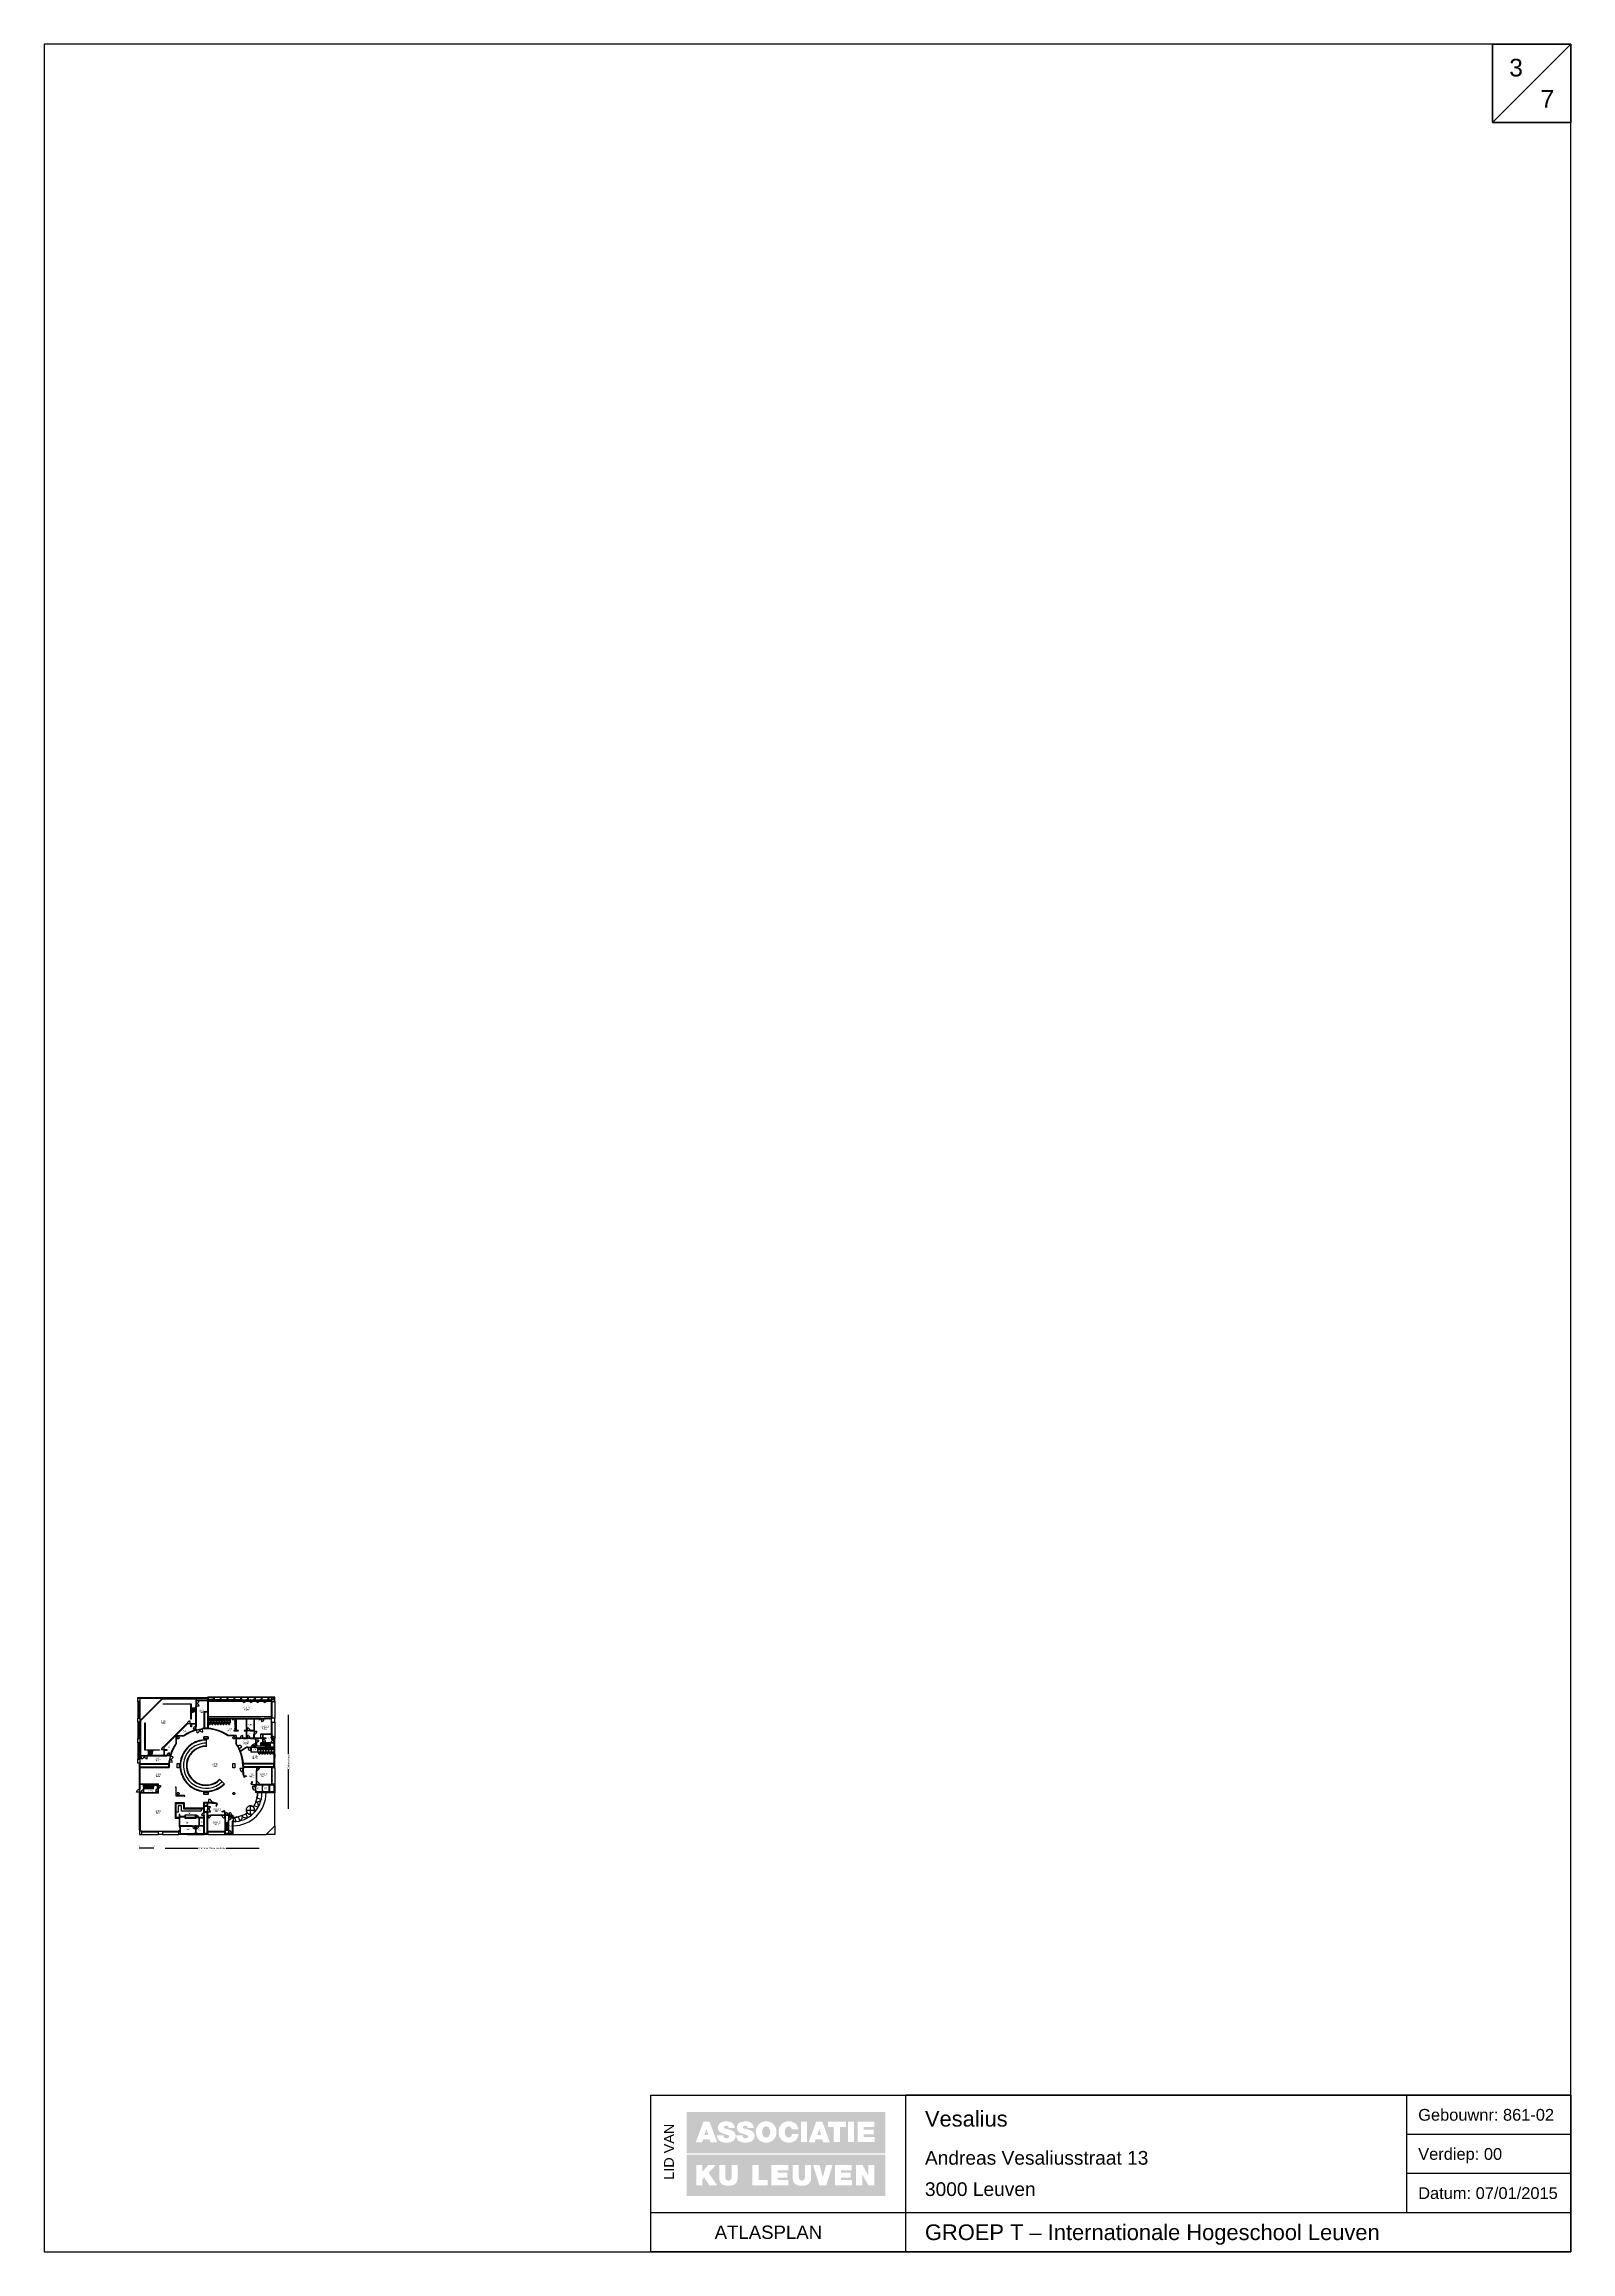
# Paper-space layout 'ATLAS' of a CAD drawing. Header units: millimetres. Extents: x 87 to 282, y 0 to 282.
# The model-space entities are those that its viewports show. They can reach past a viewport. Long polylines and large blocks are cut down to what shows.
import ezdxf
from ezdxf.enums import TextEntityAlignment as Align

# ---------------------------------------------------------------- set-up
doc = ezdxf.new("R2010")
doc.units = ezdxf.units.MM
doc.header["$LTSCALE"] = 10
doc.linetypes.add('HIDDEN', pattern=[0.375, 0.25, -0.125])
for name, color, linetype in [('T-01----V_NOTA', 7, 'Continuous'), ('T-01----V_SCHAALLAT', 7, 'Continuous'), ('T-01----V_TITELHOEK_KADER', 7, 'Continuous'), ('T-020---V_LOKAALNAAM', 2, 'Continuous'), ('T-020---V_LOKAALNUMMER', 7, 'Continuous'), ('T-026---V_POLYGOON_CONSTR', 7, 'Continuous'), ('T-026---V_POLYGOON_LOKAAL', 7, 'Continuous'), ('T-074---V_PROJECTIE_GEBOUW', 7, 'HIDDEN'), ('T-20----B_Wanden', 12, 'Continuous'), ('T-226---B_Stijlwand', 60, 'Continuous'), ('T-24----B_Trappen', 2, 'Continuous'), ('T-28----B_Kolommen', 4, 'Continuous'), ('T-282---B_DRAAGSTR_PROJECTIE', 7, 'HIDDEN'), ('T-31----B_BUITENSCHRIJNWERK', 2, 'Continuous'), ('T-32----B_BINNENSCHRIJNWERK', 2, 'Continuous'), ('T-741---B_SANITOESTELLEN', 220, 'Continuous'), ('T-8-----B_MEUBILAIR', 6, 'Continuous')]:
    doc.layers.add(name, color=color, linetype=linetype)
doc.layers.get('T-026---V_POLYGOON_LOKAAL').off()
doc.styles.add('ARIAL', font='arial.ttf')
doc.styles.add('Arial_N', font='ARIALN.TTF')
doc.styles.add('S1-100_H2.5', font='arial.ttf', dxfattribs={"height": 250})
doc.styles.add('S1-100_H3.5', font='arial.ttf', dxfattribs={"height": 350})
doc.styles.add('S1-100_H5', font='arial.ttf', dxfattribs={"height": 500})
doc.styles.add('S1-100_H7', font='arial.ttf', dxfattribs={"height": 700})

# ---------------------------------------------------------------- blocks, each defined once
blk = doc.blocks.new('Titelhoek_Assoc_P')
at = {"layer": 'T-01----V_TITELHOEK_KADER', "true_color": 0x55a0d5}
h = blk.add_hatch(color=153, dxfattribs=at)
h.paths.add_polyline_path([(-112.94, 17.88), (-112.94, 12.6), (-87.58, 12.6), (-87.58, 17.88)])
h.paths.add_polyline_path([(-95.6, 16.61), (-94.65, 14), (-95.51, 14), (-95.61, 14.36), (-96.44, 14.36), (-96.56, 14), (-97.35, 14), (-96.39, 16.61)], flags=16)
h.paths.add_polyline_path([(-94.9, 16.62), (-92.62, 16.62), (-92.6, 16.62), (-92.6, 15.94), (-93.36, 15.94), (-93.36, 14.01), (-94.15, 14.01), (-94.15, 15.94), (-94.9, 15.94)], flags=16)
h.paths.add_polyline_path([(-96, 15.71), (-95.78, 14.94), (-96.25, 14.94)], flags=0)
h.paths.add_polyline_path([(-97.56, 16.62), (-97.56, 14.01), (-98.35, 14.01), (-98.35, 16.62)], flags=16)
h.paths.add_polyline_path([(-98.66, 15.63), (-99.5, 15.63, 0.163621), (-99.62, 15.91, 0.218269), (-99.88, 16.02, 0.2494), (-100.25, 15.83, 0.305583), (-100.25, 14.79, 0.2494), (-99.88, 14.6, 0.218269), (-99.62, 14.7, 0.19515), (-99.5, 15.05), (-98.66, 15.05, -0.226661), (-99.09, 14.2, -0.567866), (-101.18, 15.03, -0.068259), (-101.18, 15.58, -0.569411), (-99.08, 16.41, -0.211511)], flags=16)
h.paths.add_polyline_path([(-92.33, 16.62), (-91.55, 16.62), (-91.55, 14.01), (-92.33, 14.01)], flags=16)
h.paths.add_polyline_path([(-91.09, 16.62), (-88.95, 16.62), (-88.95, 15.94), (-90.31, 15.94), (-90.31, 15.62), (-89.06, 15.62), (-89.06, 14.99), (-90.31, 14.99), (-90.31, 14.68), (-88.91, 14.68), (-88.91, 14.01), (-91.09, 14.01)], flags=16)
h.paths.add_polyline_path([(-101.48, 15.58, -0.0708), (-101.48, 15.03, -0.851636), (-104.07, 15.03), (-104.07, 15.03, -0.068259), (-104.07, 15.58, -0.851636)], flags=16)
h.paths.add_polyline_path([(-102.42, 14.79, -0.2494), (-102.78, 14.6, -0.2494), (-103.14, 14.79, -0.305583), (-103.14, 15.83, -0.2494), (-102.78, 16.02, -0.2494), (-102.42, 15.83, -0.305583)], flags=0)
h.paths.add_polyline_path([(-104.37, 15.81), (-105.14, 15.81, 0.329329), (-105.2, 16.01, 0.328535), (-105.7, 16.03, 0.547961), (-105.69, 15.8, 0.087812), (-105.42, 15.7, -0.05111), (-104.72, 15.49, -0.328931), (-104.26, 14.75, -0.296612), (-104.8, 14.05, -0.15102), (-105.99, 14.02, -0.331157), (-106.62, 14.82), (-106.62, 14.88), (-105.8, 14.88, 0.430898), (-105.53, 14.51, 0.091779), (-105.22, 14.53, 0.748611), (-105.22, 14.92, -0.036847), (-106.05, 15.18, -0.704004), (-106.04, 16.56, -0.136275), (-105.02, 16.63, -0.360021)], flags=16)
h.paths.add_polyline_path([(-106.8, 15.81), (-107.57, 15.81, 0.329329), (-107.63, 16.01, 0.328535), (-108.13, 16.03, 0.547961), (-108.12, 15.8, 0.087812), (-107.84, 15.7, -0.05111), (-107.14, 15.49, -0.328931), (-106.68, 14.75, -0.296612), (-107.22, 14.05, -0.15102), (-108.42, 14.02, -0.331157), (-109.05, 14.82), (-109.05, 14.88), (-108.23, 14.88, 0.430898), (-107.96, 14.51, 0.091779), (-107.65, 14.53, 0.748611), (-107.64, 14.92, -0.036847), (-108.48, 15.18, -0.704004), (-108.46, 16.56, -0.136275), (-107.45, 16.63, -0.360021)], flags=16)
h.paths.add_polyline_path([(-109.05, 14), (-109.91, 14), (-110.01, 14.36), (-110.84, 14.36), (-110.96, 14), (-111.76, 14), (-110.8, 16.61), (-110.01, 16.61)], flags=16)
h.paths.add_polyline_path([(-110.18, 14.94), (-110.65, 14.94), (-110.4, 15.71)], flags=0)
at = {"layer": 'T-01----V_TITELHOEK_KADER', "true_color": 0x00407a}
h = blk.add_hatch(color=156, dxfattribs=at)
h.paths.add_polyline_path([(-112.94, 12.4), (-112.94, 7.12), (-87.58, 7.12), (-87.58, 12.4)])
h.paths.add_polyline_path([(-102.11, 11.1), (-99.97, 11.1), (-99.97, 10.42), (-101.33, 10.42), (-101.33, 10.11), (-100.08, 10.11), (-100.08, 9.47), (-101.33, 9.47), (-101.33, 9.17), (-99.93, 9.17), (-99.93, 8.49), (-102.11, 8.49)], flags=16)
h.paths.add_polyline_path([(-103.76, 11.1), (-103.76, 9.16), (-102.57, 9.16), (-102.57, 8.49), (-104.54, 8.49), (-104.54, 11.1)], flags=16)
h.paths.add_polyline_path([(-99.39, 11.1), (-98.62, 11.1), (-98.62, 9.49, 1), (-97.83, 9.49), (-97.83, 11.1), (-97.05, 11.1), (-97.05, 9.41, -0.081578), (-97.12, 9.03, -0.230434), (-97.56, 8.55, -0.185358), (-98.89, 8.55, -0.230432), (-99.33, 9.03, -0.081578), (-99.39, 9.41)], flags=16)
h.paths.add_polyline_path([(-106.43, 11.1), (-106.43, 9.41, -0.081578), (-106.5, 9.03, -0.230434), (-106.94, 8.55, -0.185358), (-108.27, 8.55, -0.230432), (-108.71, 9.03, -0.081578), (-108.78, 9.41), (-108.78, 11.1), (-108, 11.1), (-108, 9.49, 1), (-107.21, 9.49), (-107.21, 11.1)], flags=16)
h.paths.add_polyline_path([(-96.8, 11.1), (-95.96, 11.1), (-95.55, 9.49), (-95.13, 11.1), (-94.29, 11.1), (-95.12, 8.49), (-95.97, 8.49)], flags=16)
h.paths.add_polyline_path([(-109.2, 11.1), (-110.14, 10.1), (-109.04, 8.49), (-110.05, 8.49), (-110.69, 9.51), (-110.93, 9.26), (-110.93, 8.49), (-111.71, 8.49), (-111.71, 11.1), (-110.93, 11.1), (-110.93, 10.21), (-110.19, 11.1)], flags=16)
h.paths.add_polyline_path([(-93.99, 11.1), (-91.85, 11.1), (-91.85, 10.42), (-93.21, 10.42), (-93.21, 10.11), (-91.97, 10.11), (-91.97, 9.47), (-93.21, 9.47), (-93.21, 9.17), (-91.81, 9.17), (-91.81, 8.49), (-93.99, 8.49)], flags=16)
h.paths.add_polyline_path([(-91.29, 11.1), (-90.49, 11.1), (-89.73, 9.73), (-89.73, 11.1), (-88.95, 11.1), (-88.95, 8.49), (-89.73, 8.49), (-90.5, 9.87), (-90.5, 8.49), (-91.29, 8.49)], flags=16)
at = {"layer": 'T-01----V_TITELHOEK_KADER'}
for p, q in [((0, 282), (-10, 272)), ((-10, 282), (-10, 272)), ((-10, 282), (0, 282)), ((0, 282), (0, 272)), ((-10, 272), (0, 272)), ((-85, 20), (-85, 0)), ((0, 20), (-85, 20)), ((-21, 20), (-21, 5)), ((0, 20), (0, 0)), ((0, 15), (-21, 15)), ((0, 10), (-21, 10)), ((0, 5), (-117.5, 5))]:
    blk.add_line(p, q, dxfattribs=at)
blk.add_lwpolyline([(0, 282), (-195, 282), (-195, 0), (0, 0)], close=True, dxfattribs=at)
blk.add_lwpolyline([(0, 0), (-117.5, 0), (-117.5, 20), (0, 20)], dxfattribs=at)
at = {"layer": 'T-01----V_TITELHOEK_KADER', "style": 'ARIAL'}
for s, p in [('Gebouwnr:', (-19.5, 18.25)), ('Verdiep:', (-19.5, 13.25)), ('Datum:', (-19.5, 8.25))]:
    blk.add_text(s, height=1.5, dxfattribs=at).set_placement(p, align=Align.TOP_LEFT)
at = {"layer": 'T-01----V_TITELHOEK_KADER', "style": 'Arial_N', "width": 1.284556}
blk.add_text('LID VAN', height=1.25, rotation=90, dxfattribs=at).set_placement((-115.82, 12.79), align=Align.TOP_CENTER)
at = {"layer": 'T-01----V_TITELHOEK_KADER', "color": 156, "true_color": 0x1a4074, "style": 'ARIAL'}
blk.add_text('ATLASPLAN', height=1.7, dxfattribs=at).set_placement((-102.5, 3.35), align=Align.TOP_CENTER)
at = {"layer": 'T-01----V_TITELHOEK_KADER', "style": 'ARIAL'}
for tag, p in [('PLANNR_A', (-7, 279)), ('PLANNR_T', (-3, 275))]:
    blk.add_attdef(tag, text='', height=2.25, dxfattribs=at).set_placement(p, align=Align.MIDDLE_CENTER)
for tag, height, p in [('GEBOUWNAAM', 2, (-82.5, 18)), ('GEBNR', 1.5, (-8.67, 18.25)), ('ADR_STR_NR', 1.75, (-82.5, 12.88)), ('VERD', 1.5, (-11.11, 13.25)), ('ADR_POSTC_GEM', 1.75, (-82.5, 8.88)), ('DATUM', 1.5, (-12.16, 8.25)), ('HOGESCHOOL', 2, (-82.5, 3.5))]:
    blk.add_attdef(tag, text='', height=height, dxfattribs=at).set_placement(p, align=Align.TOP_LEFT)
blk = doc.blocks.new('*U2')
at = {"layer": 'T-01----V_SCHAALLAT'}
for p, q in [((0, 225), (0, -225)), ((1000, 112.5), (1000, -112.5)), ((2000, 112.5), (2000, -112.5)), ((3000, 112.5), (3000, -112.5)), ((4000, 112.5), (4000, -112.5)), ((5000, 225), (5000, -225))]:
    blk.add_line(p, q, dxfattribs=at)
for points in [[(1000, 0), (0, 0)], [(2000, 0), (1000, 0)], [(3000, 0), (2000, 0)], [(4000, 0), (3000, 0)], [(5000, 0), (4000, 0)]]:
    blk.add_lwpolyline(points, dxfattribs=at)
at = {"layer": 'T-01----V_SCHAALLAT', "style": 'ARIAL'}
for s, p in [('0', (0, 325)), ('5 m', (5000, 325))]:
    blk.add_text(s, height=525, dxfattribs=at).set_placement(p, align=Align.BOTTOM_CENTER)

msp = doc.modelspace()

# ---------------------------------------------------------------- linework, layer by layer
at = {"layer": 'T-01----V_NOTA'}
for p, q in [((2967, -3371), (2967, -1937)), ((2967, -5367), (2967, -3926)), ((-1536, -6802), (-342, -6802)), ((699, -6802), (1894, -6802))]:
    msp.add_line(p, q, dxfattribs=at)
at = {"layer": 'T-026---V_POLYGOON_CONSTR'}
for points in [[(-1095, -2780, -1), (-1016, -2780, -1)], [(937, -2780, -1), (1016, -2780, -1)], [(-1016, -4812, -1), (-1095, -4812, -1)], [(1016, -4812, -1), (937, -4812, -1)]]:
    msp.add_lwpolyline(points, format="xyb", close=True, dxfattribs=at)
for points in [[(36, -2819), (-114, -2819), (-114, -2740), (36, -2740)], [(-1016, -3721), (-1016, -3871), (-1095, -3871), (-1095, -3721)], [(937, -3721), (1016, -3721), (1016, -3871), (937, -3871)], [(36, -4772), (36, -4851), (-114, -4851), (-114, -4772)]]:
    msp.add_lwpolyline(points, close=True, dxfattribs=at)
at = {"layer": 'T-074---V_PROJECTIE_GEBOUW'}
for p, q in [((-2530, -1456), (-2530, -2056)), ((2466, -1456), (2466, -2056)), ((-2530, -2206), (-2530, -2806)), ((2466, -2206), (2466, -2806)), ((-2530, -2956), (-2530, -3556)), ((2466, -3871), (2466, -4471)), ((-2379, -6301), (-1779, -6301)), ((-1629, -6301), (-1029, -6301)), ((36, -6301), (636, -6301))]:
    msp.add_line(p, q, dxfattribs=at)
at = {"layer": 'T-20----B_Wanden'}
for p, q in [((-2530, -1456), (-2530, -1301)), ((-2530, -1301), (17, -1301)), ((-2530, -1330), (-414, -1330)), ((-2470, -2056), (-2470, -1456)), ((-2438, -1456), (-2438, -1330)), ((-1603, -1330), (-2438, -2165)), ((-1623, -1330), (-2438, -2145)), ((-2438, -2056), (-2438, -1456)), ((-1628, -1355), (-414, -1355)), ((-1614, -1341), (-414, -1341)), ((-414, -1341), (-414, -1330)), ((-414, -1416), (17, -1416)), ((-395, -1330), (17, -1330)), ((-395, -1397), (17, -1397)), ((2466, -1291), (17, -1291)), ((17, -1301), (17, -1291)), ((238, -1321), (36, -1321)), ((1266, -1386), (36, -1386)), ((1236, -1400), (36, -1400)), ((238, -1386), (238, -1291)), ((268, -1386), (268, -1291)), ((487, -1310), (268, -1310)), ((487, -1386), (487, -1291)), ((517, -1386), (517, -1291)), ((737, -1310), (517, -1310)), ((737, -1386), (737, -1291)), ((767, -1386), (767, -1291)), ((1236, -1310), (767, -1310)), ((986, -1386), (986, -1291)), ((1016, -1386), (1016, -1291)), ((1236, -1386), (1236, -1291)), ((1236, -1385), (1236, -1400)), ((1266, -1386), (1266, -1291)), ((1485, -1310), (1266, -1310)), ((1485, -1386), (1485, -1291)), ((1485, -1386), (1515, -1386)), ((1515, -1386), (1515, -1291)), ((1735, -1310), (1515, -1310)), ((1735, -1386), (1735, -1291)), ((1735, -1386), (1765, -1386)), ((1765, -1386), (1765, -1291)), ((1984, -1310), (1765, -1310)), ((1984, -1386), (1984, -1291)), ((1984, -1386), (2014, -1386)), ((2014, -1386), (2014, -1291)), ((2234, -1310), (2014, -1310)), ((2234, -1386), (2234, -1291)), ((2234, -1386), (2264, -1386)), ((2264, -1386), (2264, -1291)), ((2344, -1310), (2264, -1310)), ((2344, -1385), (2344, -1310)), ((2344, -1321), (2434, -1321)), ((2344, -1456), (2344, -1385)), ((2344, -1385), (2434, -1385)), ((2363, -1385), (2363, -1321)), ((2434, -1385), (2434, -1321)), ((2466, -1456), (2466, -1291)), ((-2530, -2206), (-2530, -2056)), ((-2530, -2056), (-2438, -2056)), ((-2470, -2806), (-2470, -2206)), ((-2438, -2206), (-2438, -2056)), ((-2438, -2806), (-2438, -2206)), ((-2427, -3421), (-2427, -2154)), ((-2413, -3421), (-2413, -2140)), ((-114, -1816), (17, -1816)), ((-95, -1835), (17, -1835)), ((913, -2068), (36, -2068)), ((36, -2087), (126, -2087)), ((36, -2087), (126, -2087)), ((46, -2217), (36, -2217)), ((36, -2227), (46, -2227)), ((46, -2227), (46, -2217)), ((126, -2217), (116, -2217)), ((116, -2227), (116, -2217)), ((116, -2227), (146, -2227)), ((126, -2087), (126, -2217)), ((136, -2087), (136, -2217)), ((136, -2087), (226, -2087)), ((136, -2087), (226, -2087)), ((146, -2217), (136, -2217)), ((146, -2227), (146, -2217)), ((226, -2217), (216, -2217)), ((216, -2227), (216, -2217)), ((216, -2227), (246, -2227)), ((226, -2087), (226, -2217)), ((236, -2087), (236, -2217)), ((236, -2087), (326, -2087)), ((236, -2087), (326, -2087)), ((246, -2217), (236, -2217)), ((246, -2227), (246, -2217)), ((326, -2217), (316, -2217)), ((316, -2227), (316, -2217)), ((316, -2227), (346, -2227)), ((326, -2087), (326, -2217)), ((336, -2087), (336, -2217)), ((336, -2087), (426, -2087)), ((336, -2087), (426, -2087)), ((346, -2217), (336, -2217)), ((346, -2227), (346, -2217)), ((426, -2217), (416, -2217)), ((416, -2227), (416, -2217)), ((416, -2227), (446, -2227)), ((426, -2087), (426, -2217)), ((436, -2087), (436, -2217)), ((436, -2087), (526, -2087)), ((436, -2087), (526, -2087)), ((446, -2217), (436, -2217)), ((446, -2227), (446, -2217)), ((526, -2217), (516, -2217)), ((516, -2227), (516, -2217)), ((516, -2227), (546, -2227)), ((526, -2087), (526, -2217)), ((536, -2087), (536, -2217)), ((536, -2087), (626, -2087)), ((536, -2087), (626, -2087)), ((546, -2217), (536, -2217)), ((546, -2227), (546, -2217)), ((626, -2217), (616, -2217)), ((616, -2227), (616, -2217)), ((616, -2227), (646, -2227)), ((626, -2087), (626, -2217)), ((636, -2087), (636, -2217)), ((636, -2087), (726, -2087)), ((636, -2087), (726, -2087)), ((646, -2217), (636, -2217)), ((646, -2227), (646, -2217)), ((726, -2217), (716, -2217)), ((716, -2227), (716, -2217)), ((716, -2227), (746, -2227)), ((726, -2087), (726, -2217)), ((736, -2087), (736, -2217)), ((736, -2087), (826, -2087)), ((736, -2087), (826, -2087)), ((746, -2217), (736, -2217)), ((746, -2227), (746, -2217)), ((826, -2217), (816, -2217)), ((816, -2227), (816, -2217)), ((836, -2227), (816, -2227)), ((826, -2087), (826, -2217)), ((913, -2087), (836, -2087)), ((836, -2087), (836, -2227)), ((913, -2068), (913, -2087)), ((2134, -2068), (2084, -2068)), ((2134, -2087), (2084, -2087)), ((2134, -2087), (2134, -2068)), ((2274, -2087), (2274, -2068)), ((2344, -2068), (2274, -2068)), ((2344, -2087), (2274, -2087)), ((2344, -2206), (2344, -2056)), ((2466, -2056), (2344, -2056)), ((2466, -2206), (2466, -2056)), ((-2530, -2956), (-2530, -2806)), ((-2530, -2806), (-2438, -2806)), ((-2470, -3556), (-2470, -2956)), ((-2438, -2956), (-2438, -2806)), ((-2438, -3556), (-2438, -2956)), ((-384, -2476), (-381, -2495)), ((-174, -2438), (-170, -2457)), ((1203, -2788), (1064, -2788)), ((1064, -2807), (1203, -2807)), ((1213, -3254), (1424, -3118)), ((1221, -3271), (1430, -3137)), ((1485, -3118), (1485, -3137)), ((1705, -2788), (1570, -2788)), ((1570, -2807), (1765, -2807)), ((1586, -3118), (1586, -3137)), ((1595, -3137), (1595, -3306)), ((1604, -3137), (1604, -3297)), ((1613, -3137), (1613, -3118)), ((1705, -2788), (1705, -2637)), ((1711, -3137), (1834, -3137)), ((1714, -3137), (1714, -3118)), ((1724, -2788), (1724, -2637)), ((1765, -2788), (1724, -2788)), ((2019, -2788), (1765, -2788)), ((1765, -2852), (1765, -2788)), ((1765, -3073), (1765, -3137)), ((2151, -2807), (1784, -2807)), ((1784, -2852), (1784, -2807)), ((1784, -3088), (1784, -3073)), ((2113, -3088), (1784, -3088)), ((1834, -3137), (1834, -3297)), ((1843, -3137), (1843, -3297)), ((1843, -3137), (1843, -3297)), ((1843, -3137), (1934, -3137)), ((1843, -3137), (1934, -3137)), ((1934, -3137), (1934, -3297)), ((1943, -3137), (1943, -3297)), ((1943, -3137), (2034, -3137)), ((1943, -3137), (2034, -3137)), ((2019, -2643), (1944, -2643)), ((1944, -2643), (1944, -2788)), ((2019, -2958), (1944, -2958)), ((1944, -2958), (1944, -2967)), ((2043, -2967), (1944, -2967)), ((2019, -2652), (1953, -2652)), ((1953, -2652), (1953, -2788)), ((2344, -2643), (2019, -2643)), ((2019, -2643), (2019, -2788)), ((2019, -2832), (2019, -2807)), ((2019, -2958), (2019, -2933)), ((2034, -3137), (2034, -3297)), ((2344, -2662), (2038, -2662)), ((2038, -2662), (2038, -2788)), ((2151, -2788), (2038, -2788)), ((2038, -2832), (2038, -2807)), ((2038, -2958), (2038, -2933)), ((2333, -2958), (2038, -2958)), ((2043, -3137), (2043, -3297)), ((2043, -3137), (2134, -3137)), ((2043, -3137), (2134, -3137)), ((2333, -2967), (2048, -2967)), ((2134, -3137), (2134, -3297)), ((2434, -3118), (2136, -3118)), ((2434, -3118), (2136, -3118)), ((2143, -3137), (2143, -3297)), ((2143, -3137), (2234, -3137)), ((2143, -3137), (2234, -3137)), ((2151, -2807), (2151, -2788)), ((2234, -3137), (2234, -3297)), ((2243, -3137), (2243, -3297)), ((2243, -3137), (2334, -3137)), ((2243, -3137), (2334, -3137)), ((2334, -3137), (2334, -3297)), ((2343, -3137), (2343, -3297)), ((2343, -3137), (2434, -3137)), ((2343, -3137), (2434, -3137)), ((2344, -2643), (2344, -2662)), ((2466, -2806), (2344, -2806)), ((2344, -2806), (2344, -2838)), ((2434, -2838), (2344, -2838)), ((2434, -2838), (2434, -3118)), ((2434, -3137), (2434, -3297)), ((-2530, -3706), (-2530, -3556)), ((-2530, -3556), (-2438, -3556)), ((-2470, -4658), (-2470, -3706)), ((-2438, -3721), (-2438, -3556)), ((-2438, -4454), (-2438, -3857)), ((-2398, -3421), (-2398, -3440)), ((-1397, -3661), (-1378, -3665)), ((-1359, -3451), (-1340, -3454)), ((1307, -3796), (1307, -3897)), ((1307, -4018), (1307, -4043)), ((1326, -3796), (1326, -3838)), ((1326, -3857), (1326, -3897)), ((1326, -4018), (1326, -4043)), ((1853, -3306), (1595, -3306)), ((1834, -3297), (1604, -3297)), ((1853, -3297), (1843, -3297)), ((1853, -3306), (1853, -3297)), ((1934, -3297), (1923, -3297)), ((1923, -3306), (1923, -3297)), ((1953, -3306), (1923, -3306)), ((1953, -3297), (1943, -3297)), ((1953, -3306), (1953, -3297)), ((2034, -3297), (2023, -3297)), ((2023, -3306), (2023, -3297)), ((2053, -3306), (2023, -3306)), ((2053, -3297), (2043, -3297)), ((2053, -3306), (2053, -3297)), ((2134, -3297), (2123, -3297)), ((2123, -3306), (2123, -3297)), ((2153, -3306), (2123, -3306)), ((2153, -3297), (2143, -3297)), ((2153, -3306), (2153, -3297)), ((2234, -3297), (2223, -3297)), ((2223, -3306), (2223, -3297)), ((2253, -3306), (2223, -3306)), ((2253, -3297), (2243, -3297)), ((2253, -3306), (2253, -3297)), ((2334, -3297), (2323, -3297)), ((2323, -3306), (2323, -3297)), ((2353, -3306), (2323, -3306)), ((2353, -3297), (2343, -3297)), ((2344, -3857), (2344, -3871)), ((2466, -3871), (2344, -3871)), ((2353, -3306), (2353, -3297)), ((2434, -3297), (2423, -3297)), ((2423, -3306), (2423, -3297)), ((2434, -3306), (2423, -3306)), ((2434, -3306), (2434, -3721)), ((2466, -3871), (2434, -3871)), ((2466, -3375), (2466, -3496)), ((-2470, -4658), (-2438, -4658)), ((-2438, -4454), (-1769, -4454)), ((-2438, -4658), (-2438, -4473)), ((-2438, -4473), (-2140, -4473)), ((-2318, -4673), (-2318, -4624)), ((-2318, -4624), (-2052, -4624)), ((-2309, -4673), (-2309, -4633)), ((-2309, -4633), (-2047, -4633)), ((-2117, -4503), (-1788, -4503)), ((-2047, -4624), (-1948, -4624)), ((-2041, -4633), (-1948, -4633)), ((-1948, -4633), (-1948, -4624)), ((-1788, -4503), (-1788, -4518)), ((-1769, -4518), (-1769, -4454)), ((1339, -4212), (1432, -4176)), ((1350, -4188), (1425, -4158)), ((1425, -4158), (1432, -4176)), ((1633, -4377), (1596, -4470)), ((1651, -4384), (1620, -4459)), ((1633, -4377), (1651, -4384)), ((2344, -4484), (1765, -4484)), ((1765, -4484), (1765, -4568)), ((1765, -4689), (1765, -4773)), ((1851, -4773), (1765, -4773)), ((2004, -4503), (1784, -4503)), ((1784, -4503), (1784, -4568)), ((1784, -4689), (1784, -4754)), ((2004, -4754), (1784, -4754)), ((1851, -4786), (1851, -4773)), ((2466, -4786), (1851, -4786)), ((2004, -4503), (2004, -4568)), ((2004, -4568), (2023, -4568)), ((2004, -4689), (2004, -4754)), ((2004, -4689), (2023, -4689)), ((2254, -4503), (2023, -4503)), ((2023, -4503), (2023, -4568)), ((2023, -4689), (2023, -4754)), ((2254, -4754), (2023, -4754)), ((2254, -4503), (2254, -4754)), ((2434, -4503), (2273, -4503)), ((2273, -4503), (2273, -4754)), ((2434, -4754), (2273, -4754)), ((2466, -4471), (2344, -4471)), ((2344, -4484), (2344, -4471)), ((2466, -4471), (2434, -4471)), ((2434, -4503), (2434, -4754)), ((2466, -4471), (2466, -4786)), ((-114, -5514), (-95, -5514)), ((-114, -5605), (-95, -5605)), ((62, -5160), (22, -5160)), ((542, -5468), (635, -5430)), ((542, -5468), (549, -5485)), ((549, -5485), (624, -5455)), ((-114, -5686), (-305, -5686)), ((-305, -5686), (-305, -5705)), ((-114, -5705), (-305, -5705)), ((-114, -5986), (-305, -5986)), ((-305, -6005), (-305, -5986)), ((-114, -6005), (-305, -6005)), ((22, -6179), (36, -6179)), ((36, -6301), (36, -6179)), ((789, -6168), (789, -5764)), ((798, -6168), (798, -5764))]:
    msp.add_line(p, q, dxfattribs=at)
at = {"layer": 'T-20----B_Wanden', "linetype": 'Continuous'}
for p, q in [((-2438, -1456), (-2530, -1456)), ((-414, -1355), (-414, -1416)), ((-395, -1330), (-395, -1397)), ((17, -1330), (17, -1397)), ((17, -1416), (17, -1816)), ((36, -1321), (36, -2068)), ((2344, -1456), (2466, -1456)), ((-2438, -2206), (-2530, -2206)), ((-114, -1816), (-114, -2433)), ((-95, -1835), (-95, -2433)), ((17, -1835), (17, -2433)), ((36, -2087), (36, -2217)), ((36, -2227), (36, -2433)), ((2084, -2068), (2084, -2087)), ((2344, -2206), (2466, -2206)), ((-2438, -2956), (-2530, -2956)), ((-1143, -2692), (-1143, -2993)), ((-1143, -2692), (-842, -2692)), ((-1124, -2711), (-1124, -3000)), ((-1124, -2711), (-835, -2711)), ((-414, -2469), (-414, -2484)), ((-395, -2469), (-414, -2469)), ((-395, -2469), (-395, -2479)), ((1045, -2711), (757, -2711)), ((1064, -2692), (764, -2692)), ((1045, -2711), (1045, -3000)), ((1064, -2692), (1064, -2788)), ((1064, -2807), (1064, -2993)), ((1115, -3068), (1098, -3077)), ((1158, -3182), (1175, -3173)), ((1203, -2807), (1203, -2788)), ((1485, -3118), (1424, -3118)), ((1485, -3137), (1430, -3137)), ((1570, -2788), (1570, -2807)), ((1613, -3118), (1583, -3118)), ((1595, -3137), (1583, -3137)), ((1613, -3137), (1604, -3137)), ((1724, -2637), (1705, -2637)), ((1765, -3118), (1714, -3118)), ((1765, -3137), (1714, -3137)), ((1765, -2852), (1784, -2852)), ((1784, -2953), (1765, -2953)), ((1765, -2953), (1765, -2985)), ((1765, -2982), (1784, -2982)), ((1784, -3073), (1765, -3073)), ((1784, -2968), (1784, -2953)), ((1818, -2968), (1784, -2968)), ((1804, -2982), (1784, -2982)), ((1784, -3073), (1804, -3073)), ((1804, -3073), (1804, -2982)), ((1818, -3088), (1818, -2968)), ((2019, -2832), (2038, -2832)), ((2038, -2933), (2019, -2933)), ((2333, -2967), (2333, -2958)), ((2434, -2958), (2434, -2967)), ((2466, -3871), (2466, -2806)), ((-2470, -3706), (-2530, -3706)), ((-2438, -3421), (-2398, -3421)), ((-2438, -3440), (-2398, -3440)), ((-2438, -3721), (-1401, -3721)), ((-2438, -3838), (-2438, -3740)), ((-2438, -3740), (-1402, -3740)), ((-2438, -3838), (-1403, -3838)), ((-2438, -3857), (-1383, -3857)), ((-1366, -3421), (-1351, -3421)), ((-1366, -3440), (-1366, -3421)), ((-1366, -3440), (-1356, -3440)), ((1326, -3897), (1307, -3897)), ((1307, -4018), (1326, -4018)), ((2434, -3721), (1323, -3721)), ((2434, -3740), (1324, -3740)), ((2434, -3838), (1326, -3838)), ((2344, -3857), (1326, -3857)), ((2434, -3838), (2434, -3740)), ((-2318, -4673), (-2309, -4673)), ((-1822, -4503), (-1822, -4623)), ((-1822, -4623), (-1788, -4623)), ((-1808, -4518), (-1808, -4609)), ((-1788, -4518), (-1808, -4518)), ((-1808, -4609), (-1788, -4609)), ((-1788, -4518), (-1769, -4518)), ((-1769, -4609), (-1788, -4609)), ((-1788, -4623), (-1788, -4638)), ((-1788, -4638), (-1769, -4638)), ((-1769, -4638), (-1769, -4607)), ((1784, -4568), (1765, -4568)), ((1765, -4689), (1784, -4689)), ((-114, -5514), (-114, -5141)), ((62, -5141), (-114, -5141)), ((-114, -5686), (-114, -5605)), ((-95, -5260), (-95, -5160)), ((3, -5160), (-95, -5160)), ((3, -5260), (-95, -5260)), ((-95, -5479), (-95, -5279)), ((22, -5279), (-95, -5279)), ((22, -5479), (-95, -5479)), ((-95, -5514), (-95, -5498)), ((3, -5498), (-95, -5498)), ((-95, -6269), (-95, -5605)), ((3, -5260), (3, -5160)), ((3, -6269), (3, -5479)), ((22, -5279), (22, -5160)), ((22, -6179), (22, -5479)), ((62, -5160), (62, -5141)), ((-114, -5986), (-114, -5705)), ((-114, -6301), (-114, -6005)), ((36, -6301), (-114, -6301)), ((3, -6269), (-95, -6269)), ((789, -5764), (798, -5764)), ((789, -6168), (798, -6168)), ((798, -6269), (789, -6269))]:
    msp.add_line(p, q, dxfattribs=at)
at = {"layer": 'T-20----B_Wanden', "color": 9, "lineweight": -3}
for p, q in [((2344, -1449), (36, -1449)), ((2344, -2015), (36, -2015)), ((2134, -2068), (2274, -2068)), ((2274, -2087), (2134, -2087))]:
    msp.add_line(p, q, dxfattribs=at)
at = {"layer": 'T-20----B_Wanden', "color": 9}
msp.add_line((457, -4292), (632, -4467), dxfattribs=at)
at = {"layer": 'T-20----B_Wanden', "linetype": 'HIDDEN'}
for p, q in [((2004, -4568), (2004, -4689)), ((2023, -4689), (2023, -4568))]:
    msp.add_line(p, q, dxfattribs=at)
at = {"layer": 'T-20----B_Wanden'}
for points in [[(-590, -1546), (-1609, -1546), (-1609, -1532), (-576, -1532), (-576, -2101), (-590, -2101)], [(-2273, -3229), (-2273, -2226), (-2259, -2226), (-2259, -3215), (-1734, -3215), (-1734, -3229)], [(-1460, -3229), (-1460, -3215), (-1555, -3215), (-1574, -3215), (-1574, -3421), (-2184, -3421), (-2184, -3440), (-1467, -3440), (-1467, -3421), (-1555, -3421), (-1555, -3229)], [(-2438, -5386), (-2438, -5536), (-2470, -5536), (-2470, -5386)], [(-405, -5605), (-424, -5605), (-424, -5686), (-795, -5686), (-795, -5605), (-814, -5605), (-814, -5647), (-997, -5647), (-997, -5577), (-1016, -5577), (-1016, -6024), (-987, -6024), (-987, -6005), (-531, -6005), (-531, -5986), (-997, -5986), (-997, -5666), (-814, -5666), (-814, -5705), (-396, -5705), (-396, -5686), (-405, -5686)], [(636, -6179), (636, -6301), (951, -6301), (951, -5817), (919, -5817), (919, -6269), (668, -6269), (668, -5619), (678, -5619), (678, -5600), (649, -5600), (649, -6179), (636, -6179)], [(938, -5686), (951, -5686), (951, -5716), (919, -5716), (919, -5619), (904, -5619), (904, -5600), (938, -5600)], [(-2379, -6301), (-2379, -6179), (-2438, -6179), (-2438, -6136), (-2470, -6136), (-2470, -6301)], [(-1779, -6179), (-1629, -6179), (-1629, -6301), (-1779, -6301)], [(-714, -6301), (-1029, -6301), (-1029, -6179), (-1016, -6179), (-1016, -6145), (-987, -6145), (-987, -6269), (-714, -6269)], [(-339, -6269), (-405, -6269), (-405, -6005), (-396, -6005), (-396, -5986), (-440, -5986), (-440, -6005), (-424, -6005), (-424, -6269), (-489, -6269), (-489, -6301), (-339, -6301)], [(2466, -6301), (2151, -6301), (2466, -5986)]]:
    msp.add_lwpolyline(points, close=True, dxfattribs=at)
at = {"layer": 'T-20----B_Wanden', "linetype": 'Continuous'}
for points in [[(-1555, -3114), (-1574, -3114), (-1574, -3097), (-738, -2261), (-721, -2261), (-721, -2280), (-730, -2280), (-1555, -3105)], [(-590, -2375), (-590, -2280), (-620, -2280), (-620, -2261), (-414, -2261), (-414, -1630), (-395, -1630), (-395, -2368), (-414, -2368), (-414, -2280), (-571, -2280), (-571, -2375), (-590, -2375)], [(1705, -2526), (1705, -2536), (1724, -2536), (1724, -2087), (1891, -2087), (1891, -2068), (992, -2068), (992, -2087), (1055, -2087), (1055, -2512), (974, -2512), (974, -2526), (1151, -2526), (1151, -2512), (1069, -2512), (1069, -2087), (1430, -2087), (1430, -2512), (1354, -2512), (1354, -2526), (1430, -2526), (1430, -2788), (1304, -2788), (1304, -2807), (1469, -2807), (1469, -2788), (1449, -2788), (1449, -2526), (1469, -2526), (1469, -2512), (1449, -2512), (1449, -2087), (1705, -2087), (1705, -2512), (1570, -2512), (1570, -2526), (1705, -2526)], [(1950, -2087), (1950, -2068), (1983, -2068), (1983, -2087)], [(919, -5663), (798, -5663), (789, -5663), (789, -5619), (779, -5619), (779, -5600), (813, -5600), (813, -5619), (803, -5619), (803, -5649), (904, -5649), (904, -5619), (919, -5619)]]:
    msp.add_lwpolyline(points, close=True, dxfattribs=at)
at = {"layer": 'T-20----B_Wanden'}
for points in [[(-1769, -4803), (-2438, -4803), (-2438, -4936), (-2470, -4936), (-2470, -4759), (-2438, -4759), (-2438, -4784), (-2318, -4784)], [(353, -5184), (323, -5260), (341, -5267), (378, -5174)]]:
    msp.add_lwpolyline(points, dxfattribs=at)
at = {"layer": 'T-20----B_Wanden', "linetype": 'Continuous'}
msp.add_lwpolyline([(-1769, -4803), (-1769, -4739), (-1788, -4739), (-1788, -4784), (-2309, -4784), (-2309, -4774), (-2318, -4774), (-2318, -4784)], dxfattribs=at)
at = {"layer": 'T-20----B_Wanden'}
msp.add_lwpolyline([(-1157, -4578, 0.00458), (-1143, -4599), (-1143, -4899), (-842, -4899, 0.00458), (-821, -4914), (-810, -4898, -0.005725), (-835, -4880), (-1124, -4880), (-1124, -4592, -0.005725), (-1141, -4567)], format="xyb", close=True, dxfattribs=at)
at = {"layer": 'T-20----B_Wanden', "linetype": 'Continuous'}
msp.add_lwpolyline([(353, -5184), (323, -5260), (341, -5267), (378, -5174, 0.094665), (208, -5141), (183, -5141), (183, -5160), (208, -5160, -0.083804), (353, -5185)], format="xyb", dxfattribs=at)
at = {"layer": 'T-20----B_Wanden'}
msp.add_circle((-114, -2433), 0, dxfattribs=at)
for centre, radius, start, end in [((-39, -3796), 1365, 143.97019, 164.04856), ((-39, -3796), 1346, 143.7079, 165.27433), ((-39, -3796), 1365, 105.95144, 126.02981), ((-39, -3796), 1346, 104.72564, 126.2921), ((-39, -3796), 1365, 104.662, 105.12336), ((-39, -3796), 1365, 93.15082, 95.66695), ((-39, -3796), 1346, 53.7079, 95.6033), ((-39, -3796), 1365, 87.64791, 92.35209), ((-39, -3796), 1365, 53.97019, 86.84918), ((-39, -3796), 1346, 32.29881, 36.2921), ((-39, -3796), 1365, 32.2629, 36.02981), ((-39, -3796), 1346, 0, 27.14457), ((-39, -3796), 1365, 23.41357, 27.18047), ((-39, -3796), 1365, 177.64791, 181.78485), ((-39, -3796), 1365, 174.33309, 176.84918), ((-39, -3796), 1346, 174.39666, 182.61975), ((-39, -3796), 1365, 164.87664, 165.33804), ((-39, -3796), 1365, 3.15082, 22.60437), ((-39, -3796), 1365, 0, 2.35209), ((1767, -4043), 460, 180, 201.63107), ((1767, -4043), 441, 180.00024, 199.16182), ((1767, -4043), 460, 248.17995, 269.81106), ((1767, -4043), 441, 250.64878, 269.80234), ((208, -5601), 441, 0.19766, 19.35122), ((208, -5601), 460, 0.18894, 21.82005)]:
    msp.add_arc(centre, radius, start, end, dxfattribs=at)
at = {"layer": 'T-20----B_Wanden', "color": 9, "linetype": 'Continuous'}
for radius in [949, 930, 720, 701]:
    msp.add_arc((-39, -3796), radius, 90, 315, dxfattribs=at)
at = {"layer": 'T-226---B_Stijlwand'}
for p, q in [((1799, -3857), (1799, -3868)), ((1799, -3857), (1811, -3857)), ((1811, -3868), (1799, -3868)), ((1799, -4373), (1799, -3969)), ((1811, -3969), (1799, -3969)), ((1811, -3857), (1811, -3868)), ((1811, -4373), (1811, -3969)), ((1811, -4373), (1799, -4373)), ((1799, -4484), (1799, -4474)), ((1811, -4474), (1799, -4474)), ((1799, -4484), (1811, -4484)), ((1811, -4484), (1811, -4474)), ((22, -5600), (33, -5600)), ((22, -5612), (33, -5612)), ((33, -5612), (33, -5600)), ((538, -5600), (134, -5600)), ((134, -5612), (134, -5600)), ((538, -5612), (134, -5612)), ((538, -5612), (538, -5600)), ((649, -5600), (639, -5600)), ((639, -5612), (639, -5600)), ((649, -5612), (639, -5612))]:
    msp.add_line(p, q, dxfattribs=at)
at = {"layer": 'T-24----B_Trappen'}
for p, q in [((-571, -1858), (-571, -1691)), ((-566, -1691), (-571, -1691)), ((-419, -1817), (-571, -1858)), ((-419, -1823), (-571, -1864)), ((-566, -1856), (-566, -1691)), ((-424, -1701), (-566, -1701)), ((-424, -1723), (-566, -1723)), ((-424, -1746), (-566, -1746)), ((-424, -1768), (-566, -1768)), ((-424, -1791), (-566, -1791)), ((-424, -1813), (-566, -1813)), ((-489, -1836), (-566, -1836)), ((-495, -1691), (-495, -1818)), ((-419, -1691), (-424, -1691)), ((-39, -2837), (-39, -3105)), ((-29, -2837), (-29, -3105)), ((1932, -3029), (2066, -3029)), ((1944, -2973), (1944, -2978)), ((2107, -3078), (1944, -3078)), ((1944, -3078), (1944, -3083)), ((2110, -3083), (1944, -3083)), ((1954, -2978), (1954, -3078)), ((1976, -2978), (1976, -3078)), ((1999, -2978), (1999, -3078)), ((2021, -2978), (2021, -3078)), ((2044, -2978), (2044, -3078)), ((2046, -2973), (2127, -3113)), ((2052, -2973), (2133, -3113)), ((2066, -2978), (2066, -3078)), ((2089, -2978), (2089, -3038)), ((2089, -3048), (2089, -3078)), ((2111, -2978), (2111, -3077)), ((2111, -3043), (2314, -3043)), ((2319, -3108), (2130, -3108)), ((2319, -3113), (2133, -3113)), ((2134, -2978), (2134, -3108)), ((2156, -2978), (2156, -3108)), ((2179, -2978), (2179, -3108)), ((2201, -3108), (2201, -2978)), ((2224, -2978), (2224, -3108)), ((2246, -2978), (2246, -3108)), ((2269, -3108), (2269, -2978)), ((2291, -2978), (2291, -3108)), ((2314, -3108), (2314, -2978)), ((2319, -2973), (2319, -2978)), ((2319, -3108), (2319, -3113)), ((-1977, -3234), (-2144, -3234)), ((-2144, -3239), (-2144, -3234)), ((-1978, -3239), (-2144, -3239)), ((-2144, -3325), (-2017, -3325)), ((-2144, -3416), (-2144, -3411)), ((-2134, -3411), (-2134, -3239)), ((-2112, -3411), (-2112, -3239)), ((-2089, -3411), (-2089, -3239)), ((-2067, -3411), (-2067, -3239)), ((-2044, -3411), (-2044, -3239)), ((-2022, -3411), (-2022, -3239)), ((-2018, -3416), (-1977, -3234)), ((-2012, -3416), (-1971, -3234)), ((-1999, -3346), (-1999, -3239)), ((-2323, -4478), (-2137, -4478)), ((-2323, -4486), (-2323, -4478)), ((-2323, -4483), (-2134, -4483)), ((-2323, -4618), (-2323, -4613)), ((-2318, -4483), (-2318, -4613)), ((-2116, -4548), (-2318, -4548)), ((-2296, -4613), (-2296, -4483)), ((-2273, -4483), (-2273, -4613)), ((-2251, -4613), (-2251, -4483)), ((-2228, -4613), (-2228, -4483)), ((-2206, -4483), (-2206, -4613)), ((-2183, -4613), (-2183, -4483)), ((-2161, -4613), (-2161, -4483)), ((-2138, -4613), (-2138, -4483)), ((-2056, -4618), (-2137, -4478)), ((-2050, -4618), (-2131, -4478)), ((-2116, -4613), (-2116, -4515)), ((-2114, -4508), (-1948, -4508)), ((-2111, -4513), (-1948, -4513)), ((-2093, -4544), (-2093, -4513)), ((-2093, -4613), (-2093, -4554)), ((-2071, -4583), (-2071, -4513)), ((-1936, -4563), (-2071, -4563)), ((-2071, -4613), (-2071, -4593)), ((-2048, -4613), (-2048, -4513)), ((-2026, -4613), (-2026, -4513)), ((-2003, -4613), (-2003, -4513)), ((-1981, -4613), (-1981, -4513)), ((-1958, -4613), (-1958, -4513)), ((-1948, -4513), (-1948, -4508)), ((-1948, -4618), (-1948, -4613)), ((673, -6159), (673, -5866)), ((678, -5866), (673, -5866)), ((783, -5991), (673, -6055)), ((783, -5997), (673, -6061)), ((673, -6159), (678, -6159)), ((678, -6052), (678, -5866)), ((778, -5876), (678, -5876)), ((778, -5899), (678, -5899)), ((778, -5921), (678, -5921)), ((778, -5944), (678, -5944)), ((778, -5966), (678, -5966)), ((778, -5989), (678, -5989)), ((778, -6011), (678, -6011)), ((778, -6034), (678, -6034)), ((678, -6159), (678, -6058)), ((778, -6079), (678, -6079)), ((778, -6101), (678, -6101)), ((778, -6124), (678, -6124)), ((678, -6146), (778, -6146)), ((778, -6056), (680, -6056)), ((728, -5866), (728, -6023)), ((728, -6029), (728, -6146)), ((778, -5866), (783, -5866)), ((778, -6159), (783, -6159))]:
    msp.add_line(p, q, dxfattribs=at)
at = {"layer": 'T-24----B_Trappen', "const_width": 2.5}
for points in [[(-523, -1790), (-495, -1818), (-467, -1790)], [(-74, -3006), (-39, -2971), (-74, -2936)], [(2038, -3057), (2066, -3029), (2038, -3000)], [(2286, -3072), (2314, -3043), (2286, -3015)], [(-2045, -3297), (-2017, -3325), (-2045, -3353)], [(-2290, -4520), (-2318, -4548), (-2290, -4577)], [(-2042, -4535), (-2071, -4563), (-2042, -4591)], [(700, -5995), (728, -6023), (757, -5995)], [(706, -6124), (728, -6146), (751, -6124)]]:
    msp.add_lwpolyline(points, dxfattribs=at)
at = {"layer": 'T-24----B_Trappen'}
for points in [[(-424, -1691), (-424, -1818)], [(-419, -1691), (-419, -1816)], [(1944, -2973), (2319, -2973)], [(1944, -2978), (2049, -2978)], [(2055, -2978), (2319, -2978)], [(-2144, -3411), (-2017, -3411)], [(-2144, -3416), (-2019, -3416)], [(-2059, -4613), (-2323, -4613)], [(-1948, -4618), (-2323, -4618)], [(-1948, -4613), (-2053, -4613)], [(778, -5866), (778, -5994)], [(778, -6000), (778, -6159)], [(783, -6159), (783, -5866)]]:
    msp.add_lwpolyline(points, dxfattribs=at)
msp.add_arc((-39, -3796), 825, 90, 315, dxfattribs=at)
at = {"layer": 'T-28----B_Kolommen'}
for points in [[(913, -2107), (992, -2107), (992, -2068), (913, -2068)], [(1891, -2068), (1891, -2107), (1950, -2107), (1950, -2068)], [(-114, -2740), (-114, -2819), (36, -2819), (36, -2740)], [(-1095, -3721), (-1016, -3721), (-1016, -3871), (-1095, -3871)], [(-114, -4851), (-114, -4772), (36, -4772), (36, -4851)]]:
    msp.add_lwpolyline(points, close=True, dxfattribs=at)
at = {"layer": 'T-28----B_Kolommen', "linetype": 'Continuous'}
msp.add_lwpolyline([(1016, -3871), (937, -3871), (937, -3721), (1016, -3721)], close=True, dxfattribs=at)
at = {"layer": 'T-28----B_Kolommen'}
for centre in [(-1055, -2780), (977, -2780), (-1055, -4812), (977, -4812)]:
    msp.add_circle(centre, 39.5, dxfattribs=at)
at = {"layer": 'T-282---B_DRAAGSTR_PROJECTIE', "linetype": 'HIDDEN'}
for p, q in [((2344, -2056), (2344, -1456)), ((2344, -2806), (2344, -2206)), ((2344, -3871), (2344, -4471)), ((-2438, -4936), (-2438, -5386)), ((-2438, -5536), (-2438, -6136)), ((-2379, -6179), (-1779, -6179)), ((-1629, -6179), (-1029, -6179)), ((-714, -6269), (-489, -6269)), ((-339, -6269), (-114, -6269)), ((36, -6179), (636, -6179))]:
    msp.add_line(p, q, dxfattribs=at)
at = {"layer": 'T-282---B_DRAAGSTR_PROJECTIE'}
for p, q in [((2466, -5986), (2466, -4786)), ((951, -6301), (2151, -6301))]:
    msp.add_line(p, q, dxfattribs=at)
for radius in [1050, 1200]:
    msp.add_arc((951, -4786), radius, 270, 0, dxfattribs=at)
at = {"layer": 'T-31----B_BUITENSCHRIJNWERK', "color": 1}
for p, q in [((2269, -2073), (2139, -2073)), ((2269, -2083), (2139, -2083)), ((2366, -2351), (2366, -2211)), ((2366, -2501), (2366, -2361)), ((2376, -2351), (2376, -2211)), ((2376, -2501), (2376, -2361)), ((2366, -2651), (2366, -2511)), ((2366, -2716), (2366, -2666)), ((2376, -2651), (2376, -2511)), ((2376, -2716), (2376, -2666)), ((2366, -4016), (2366, -3876)), ((2366, -4166), (2366, -4026)), ((2376, -4016), (2376, -3876)), ((2376, -4166), (2376, -4026)), ((2366, -4316), (2366, -4176)), ((2366, -4466), (2366, -4326)), ((2376, -4316), (2376, -4176)), ((2376, -4466), (2376, -4326)), ((-2470, -5081), (-2470, -4941)), ((-2470, -5231), (-2470, -5091)), ((-2470, -5381), (-2470, -5241)), ((-2470, -5681), (-2470, -5541)), ((-2460, -5081), (-2460, -4941)), ((-2460, -5231), (-2460, -5091)), ((-2460, -5381), (-2460, -5241)), ((-2460, -5681), (-2460, -5541)), ((-2470, -5831), (-2470, -5691)), ((-2470, -5981), (-2470, -5841)), ((-2470, -6131), (-2470, -5991)), ((-2460, -5831), (-2460, -5691)), ((-2460, -5981), (-2460, -5841)), ((-2460, -6131), (-2460, -5991)), ((-2374, -6201), (-2234, -6201)), ((-2374, -6211), (-2234, -6211)), ((-2224, -6201), (-2084, -6201)), ((-2224, -6211), (-2084, -6211)), ((-2074, -6201), (-1934, -6201)), ((-2074, -6211), (-1934, -6211)), ((-1924, -6201), (-1784, -6201)), ((-1924, -6211), (-1784, -6211)), ((-1624, -6201), (-1484, -6201)), ((-1624, -6211), (-1484, -6211)), ((-1474, -6201), (-1334, -6201)), ((-1474, -6211), (-1334, -6211)), ((-1324, -6201), (-1184, -6201)), ((-1324, -6211), (-1184, -6211)), ((-1174, -6201), (-1034, -6201)), ((-1174, -6211), (-1034, -6211)), ((-709, -6291), (-494, -6291)), ((-709, -6301), (-494, -6301)), ((-334, -6291), (-119, -6291)), ((-334, -6301), (-119, -6301)), ((41, -6201), (181, -6201)), ((41, -6211), (181, -6211)), ((191, -6201), (331, -6201)), ((191, -6211), (331, -6211)), ((341, -6201), (481, -6201)), ((341, -6211), (481, -6211)), ((491, -6201), (631, -6201)), ((491, -6211), (631, -6211))]:
    msp.add_line(p, q, dxfattribs=at)
at = {"layer": 'T-31----B_BUITENSCHRIJNWERK'}
for p, q in [((2269, -2078), (2139, -2078)), ((2371, -2351), (2371, -2211)), ((2371, -2501), (2371, -2361)), ((2371, -2651), (2371, -2511)), ((2371, -2716), (2371, -2666)), ((2371, -4016), (2371, -3876)), ((2371, -4166), (2371, -4026)), ((1852, -4786), (1837, -4786)), ((2371, -4316), (2371, -4176)), ((2371, -4466), (2371, -4326)), ((-2465, -5081), (-2465, -4941)), ((-2465, -5231), (-2465, -5091)), ((-2465, -5381), (-2465, -5241)), ((-2465, -5681), (-2465, -5541)), ((1419, -5556), (1411, -5543)), ((1428, -5418), (1433, -5418)), ((1434, -5416), (1581, -5416)), ((1434, -5421), (1434, -5416)), ((1434, -5421), (1581, -5421)), ((1466, -5526), (1457, -5514)), ((1581, -5416), (1581, -5269)), ((1581, -5269), (1586, -5269)), ((1581, -5568), (1581, -5421)), ((1581, -5568), (1586, -5568)), ((1583, -5268), (1583, -5263)), ((1583, -5573), (1583, -5568)), ((1586, -5416), (1586, -5269)), ((1586, -5416), (1733, -5416)), ((1586, -5568), (1586, -5421)), ((1586, -5421), (1733, -5421)), ((1691, -5301), (1679, -5292)), ((1721, -5254), (1709, -5246)), ((1733, -5421), (1733, -5416)), ((1733, -5418), (1738, -5418)), ((1834, -4969), (1819, -4966)), ((-2465, -5831), (-2465, -5691)), ((-2465, -5981), (-2465, -5841)), ((-2465, -6131), (-2465, -5991)), ((-2374, -6206), (-2234, -6206)), ((-2224, -6206), (-2084, -6206)), ((-2074, -6206), (-1934, -6206)), ((-1924, -6206), (-1784, -6206)), ((-1624, -6206), (-1484, -6206)), ((-1474, -6206), (-1334, -6206)), ((-1324, -6206), (-1184, -6206)), ((-1174, -6206), (-1034, -6206)), ((-709, -6296), (-494, -6296)), ((-334, -6296), (-119, -6296)), ((41, -6206), (181, -6206)), ((191, -6206), (331, -6206)), ((341, -6206), (481, -6206)), ((491, -6206), (631, -6206)), ((951, -5687), (951, -5672)), ((1079, -5678), (1077, -5663)), ((1134, -5669), (1131, -5654))]:
    msp.add_line(p, q, dxfattribs=at)
for points in [[(2376, -2056), (2376, -1456), (2366, -1456), (2366, -2056)], [(2376, -1461), (2376, -1456), (2366, -1456), (2366, -1461)], [(2134, -2083), (2139, -2083), (2139, -2073), (2134, -2073)], [(2269, -2083), (2274, -2083), (2274, -2073), (2269, -2073)], [(2376, -2056), (2376, -2051), (2366, -2051), (2366, -2056)], [(2376, -2211), (2376, -2206), (2366, -2206), (2366, -2211)], [(2376, -2361), (2376, -2351), (2366, -2351), (2366, -2361)], [(2376, -2511), (2376, -2501), (2366, -2501), (2366, -2511)], [(2376, -2661), (2376, -2651), (2366, -2651), (2366, -2661)], [(2376, -2661), (2376, -2666), (2366, -2666), (2366, -2661)], [(2376, -2716), (2376, -2721), (2366, -2721), (2366, -2716)], [(2376, -2721), (2376, -2716), (2366, -2716), (2366, -2721)], [(2376, -2801), (2376, -2806), (2366, -2806), (2366, -2801)], [(2376, -2806), (2376, -2801), (2366, -2801), (2366, -2806)], [(2376, -3871), (2376, -3876), (2366, -3876), (2366, -3871)], [(2376, -4016), (2376, -4026), (2366, -4026), (2366, -4016)], [(1851, -4789), (1851, -4783), (1839, -4783), (1839, -4789)], [(2376, -4166), (2376, -4176), (2366, -4176), (2366, -4166)], [(2376, -4316), (2376, -4326), (2366, -4326), (2366, -4316)], [(2376, -4466), (2376, -4471), (2366, -4471), (2366, -4466)], [(-2470, -4936), (-2470, -4941), (-2460, -4941), (-2460, -4936)], [(-2470, -5081), (-2470, -5091), (-2460, -5091), (-2460, -5081)], [(-2470, -5231), (-2470, -5241), (-2460, -5241), (-2460, -5231)], [(-2470, -5381), (-2470, -5386), (-2460, -5386), (-2460, -5381)], [(-2460, -5541), (-2460, -5536), (-2470, -5536), (-2470, -5541)], [(1416, -5557), (1421, -5553), (1415, -5543), (1410, -5546)], [(1463, -5526), (1468, -5523), (1461, -5513), (1456, -5517)], [(1688, -5302), (1691, -5298), (1682, -5291), (1678, -5296)], [(1722, -5251), (1719, -5256), (1708, -5250), (1711, -5245)], [(1833, -4966), (1832, -4972), (1820, -4969), (1821, -4963)], [(-2460, -5691), (-2460, -5681), (-2470, -5681), (-2470, -5691)], [(-2460, -5841), (-2460, -5831), (-2470, -5831), (-2470, -5841)], [(-2460, -5991), (-2460, -5981), (-2470, -5981), (-2470, -5991)], [(-2460, -6136), (-2460, -6131), (-2470, -6131), (-2470, -6136)], [(-2379, -6211), (-2374, -6211), (-2374, -6201), (-2379, -6201)], [(-2234, -6211), (-2224, -6211), (-2224, -6201), (-2234, -6201)], [(-2084, -6211), (-2074, -6211), (-2074, -6201), (-2084, -6201)], [(-1934, -6211), (-1924, -6211), (-1924, -6201), (-1934, -6201)], [(-1784, -6211), (-1779, -6211), (-1779, -6201), (-1784, -6201)], [(-1629, -6211), (-1624, -6211), (-1624, -6201), (-1629, -6201)], [(-1484, -6211), (-1474, -6211), (-1474, -6201), (-1484, -6201)], [(-1334, -6211), (-1324, -6211), (-1324, -6201), (-1334, -6201)], [(-1184, -6211), (-1174, -6211), (-1174, -6201), (-1184, -6201)], [(-1034, -6211), (-1029, -6211), (-1029, -6201), (-1034, -6201)], [(-714, -6301), (-709, -6301), (-709, -6291), (-714, -6291)], [(-494, -6301), (-489, -6301), (-489, -6291), (-494, -6291)], [(-339, -6301), (-334, -6301), (-334, -6291), (-339, -6291)], [(-119, -6301), (-114, -6301), (-114, -6291), (-119, -6291)], [(36, -6211), (41, -6211), (41, -6201), (36, -6201)], [(181, -6211), (191, -6211), (191, -6201), (181, -6201)], [(331, -6211), (341, -6211), (341, -6201), (331, -6201)], [(481, -6211), (491, -6211), (491, -6201), (481, -6201)], [(631, -6211), (636, -6211), (636, -6201), (631, -6201)], [(948, -5686), (954, -5686), (954, -5674), (948, -5674)], [(1076, -5677), (1082, -5676), (1080, -5664), (1074, -5665)], [(1131, -5668), (1137, -5667), (1134, -5655), (1128, -5656)]]:
    msp.add_lwpolyline(points, close=True, dxfattribs=at)
for points in [[(2376, -2721), (2376, -2801), (2456, -2801, 0.414214), (2376, -2721)], [(-2470, -4658), (-2470, -4759), (-2571, -4759, -0.414214), (-2470, -4658)], [(1276, -5612), (1137, -5667), (1192, -5806, 0.414214), (1276, -5612)], [(1276, -5612), (1416, -5557), (1471, -5696, -0.414214), (1276, -5612)], [(1777, -5111), (1722, -5251), (1861, -5306, 0.414214), (1777, -5111)], [(1777, -5111), (1832, -4972), (1971, -5027, -0.414214), (1777, -5111)], [(951, -5716), (951, -5817), (1052, -5817, 0.414214), (951, -5716)]]:
    msp.add_lwpolyline(points, format="xyb", close=True, dxfattribs=at)
at = {"layer": 'T-31----B_BUITENSCHRIJNWERK', "color": 1}
for centre, radius, start, end in [((951, -4786), 888, 348.08357, 0), ((951, -4786), 900, 348.08357, 0), ((951, -4786), 888, 301.09941, 305.02759), ((951, -4786), 900, 301.09941, 305.02759), ((1583, -5418), 155, 90, 180), ((1583, -5418), 155, 270, 0), ((951, -4786), 888, 324.97241, 328.90059), ((951, -4786), 900, 324.97241, 328.90059), ((951, -4786), 888, 270, 281.91643), ((951, -4786), 900, 270.19099, 281.91643)]:
    msp.add_arc(centre, radius, start, end, dxfattribs=at)
at = {"layer": 'T-31----B_BUITENSCHRIJNWERK'}
for centre, radius, start, end in [((951, -4786), 894, 348.4694, 359.80773), ((951, -4786), 894, 301.48524, 304.64176), ((1583, -5418), 155, 180, 270), ((1583, -5418), 150, 180, 270), ((1583, -5418), 155, 0, 90), ((1583, -5418), 150, 0, 90), ((951, -4786), 894, 325.35824, 328.51476), ((951, -4786), 894, 270.19227, 277.98955), ((951, -4786), 894, 278.37409, 281.5306)]:
    msp.add_arc(centre, radius, start, end, dxfattribs=at)
at = {"layer": 'T-32----B_BINNENSCHRIJNWERK', "linetype": 'Continuous'}
for p, q in [((-395, -1419), (-414, -1419)), ((-395, -1523), (-414, -1523)), ((-395, -1523), (-414, -1523)), ((-398, -1419), (-398, -1523)), ((-398, -1627), (-398, -1523)), ((-395, -1523), (-395, -1419)), ((-291, -1419), (-395, -1419)), ((-395, -1523), (-395, -1627)), ((1333, -1390), (1333, -1400)), ((1333, -1397), (1418, -1397)), ((1418, -1400), (1333, -1400)), ((1333, -1485), (1333, -1400)), ((1418, -1400), (1418, -1390)), ((1583, -1390), (1583, -1400)), ((1583, -1397), (1668, -1397)), ((1668, -1400), (1583, -1400)), ((1583, -1485), (1583, -1400)), ((1668, -1400), (1668, -1390)), ((1832, -1390), (1832, -1400)), ((1832, -1397), (1917, -1397)), ((1917, -1400), (1832, -1400)), ((1832, -1485), (1832, -1400)), ((1917, -1400), (1917, -1390)), ((2082, -1390), (2082, -1400)), ((2082, -1397), (2167, -1397)), ((2167, -1400), (2082, -1400)), ((2082, -1485), (2082, -1400)), ((2167, -1400), (2167, -1390)), ((-718, -2261), (-623, -2261)), ((-718, -2261), (-718, -2280)), ((-623, -2264), (-718, -2264)), ((-623, -2261), (-623, -2166)), ((-623, -2280), (-623, -2261)), ((-414, -1627), (-395, -1627)), ((-414, -2371), (-414, -2466)), ((-414, -2371), (-395, -2371)), ((-411, -2466), (-411, -2371)), ((-291, -1627), (-395, -1627)), ((49, -2227), (49, -2217)), ((113, -2224), (49, -2224)), ((49, -2227), (113, -2227)), ((113, -2217), (113, -2227)), ((113, -2227), (113, -2291)), ((149, -2227), (149, -2217)), ((213, -2224), (149, -2224)), ((149, -2227), (213, -2227)), ((213, -2217), (213, -2227)), ((213, -2227), (213, -2291)), ((249, -2227), (249, -2217)), ((313, -2224), (249, -2224)), ((249, -2227), (313, -2227)), ((313, -2217), (313, -2227)), ((313, -2227), (313, -2291)), ((349, -2227), (349, -2217)), ((413, -2224), (349, -2224)), ((349, -2227), (413, -2227)), ((413, -2217), (413, -2227)), ((413, -2227), (413, -2291)), ((449, -2227), (449, -2217)), ((513, -2224), (449, -2224)), ((449, -2227), (513, -2227)), ((513, -2217), (513, -2227)), ((513, -2227), (513, -2291)), ((549, -2227), (549, -2217)), ((613, -2224), (549, -2224)), ((549, -2227), (613, -2227)), ((613, -2217), (613, -2227)), ((613, -2227), (613, -2291)), ((649, -2227), (649, -2217)), ((713, -2224), (649, -2224)), ((649, -2227), (713, -2227)), ((713, -2217), (713, -2227)), ((713, -2227), (713, -2291)), ((749, -2227), (749, -2217)), ((813, -2224), (749, -2224)), ((749, -2227), (813, -2227)), ((813, -2217), (813, -2227)), ((813, -2227), (813, -2291)), ((1472, -2512), (1472, -2417)), ((1986, -2087), (1986, -2068)), ((2081, -2084), (1986, -2084)), ((1986, -2087), (2081, -2087)), ((1986, -2087), (1986, -2182)), ((2081, -2068), (2081, -2087)), ((-1574, -3212), (-1669, -3212)), ((-1574, -3117), (-1574, -3212)), ((-1574, -3117), (-1555, -3117)), ((-1555, -3212), (-1574, -3212)), ((-1571, -3212), (-1571, -3117)), ((-414, -2466), (-509, -2466)), ((-395, -2466), (-414, -2466)), ((-381, -2475), (-378, -2494)), ((-379, -2491), (-276, -2473)), ((-276, -2476), (-378, -2494)), ((-360, -2596), (-378, -2494)), ((-276, -2476), (-279, -2457)), ((-276, -2476), (-279, -2457)), ((-174, -2454), (-276, -2473)), ((-276, -2476), (-173, -2457)), ((-173, -2457), (-177, -2439)), ((-155, -2560), (-173, -2457)), ((1116, -3070), (1100, -3080)), ((1171, -3172), (1114, -3072)), ((1116, -3070), (1173, -3170)), ((1157, -3179), (1173, -3170)), ((1173, -3170), (1273, -3113)), ((1301, -2788), (1206, -2788)), ((1206, -2807), (1206, -2788)), ((1206, -2792), (1301, -2792)), ((1301, -2788), (1301, -2693)), ((1301, -2788), (1301, -2807)), ((1567, -2512), (1472, -2512)), ((1472, -2526), (1472, -2512)), ((1472, -2515), (1567, -2515)), ((1472, -2788), (1472, -2693)), ((1567, -2788), (1472, -2788)), ((1472, -2807), (1472, -2788)), ((1472, -2792), (1567, -2792)), ((1488, -3118), (1488, -3137)), ((1488, -3134), (1583, -3134)), ((1583, -3137), (1488, -3137)), ((1567, -2512), (1567, -2526)), ((1567, -2788), (1567, -2807)), ((1583, -3137), (1583, -3118)), ((1583, -3137), (1583, -3232)), ((1711, -3118), (1616, -3118)), ((1616, -3137), (1616, -3118)), ((1616, -3122), (1711, -3122)), ((1765, -3070), (1680, -3070)), ((1705, -2539), (1724, -2539)), ((1724, -2634), (1705, -2634)), ((1711, -3118), (1711, -3023)), ((1711, -3118), (1711, -3137)), ((1721, -2539), (1721, -2634)), ((1724, -2634), (1724, -2539)), ((1724, -2539), (1819, -2539)), ((1765, -2855), (1784, -2855)), ((1784, -2950), (1765, -2950)), ((1765, -2985), (1765, -3070)), ((1765, -2985), (1784, -2985)), ((1784, -3070), (1765, -3070)), ((1768, -3070), (1768, -2985)), ((1781, -2855), (1781, -2950)), ((1784, -2950), (1784, -2855)), ((1784, -2855), (1879, -2855)), ((2019, -2835), (2038, -2835)), ((2038, -2930), (2019, -2930)), ((2035, -2835), (2035, -2930)), ((2038, -2930), (2038, -2835)), ((2038, -2930), (2133, -2930)), ((2431, -2958), (2336, -2958)), ((2336, -2967), (2336, -2958)), ((2336, -2962), (2431, -2962)), ((2431, -2958), (2431, -2863)), ((2431, -2958), (2431, -2967)), ((-2395, -3440), (-2395, -3421)), ((-2395, -3437), (-2291, -3437)), ((-2291, -3440), (-2395, -3440)), ((-2395, -3544), (-2395, -3440)), ((-2291, -3440), (-2291, -3421)), ((-2291, -3440), (-2291, -3421)), ((-2187, -3437), (-2291, -3437)), ((-2291, -3440), (-2187, -3440)), ((-2187, -3421), (-2187, -3440)), ((-2187, -3544), (-2187, -3440)), ((-1464, -3421), (-1369, -3421)), ((-1464, -3421), (-1464, -3440)), ((-1369, -3424), (-1464, -3424)), ((-1378, -3662), (-1396, -3658)), ((-1381, -3661), (-1362, -3559)), ((-1359, -3559), (-1378, -3556)), ((-1359, -3559), (-1378, -3556)), ((-1359, -3559), (-1378, -3662)), ((-1275, -3680), (-1378, -3662)), ((-1369, -3421), (-1369, -3326)), ((-1369, -3440), (-1369, -3421)), ((-1344, -3456), (-1362, -3559)), ((-1360, -3453), (-1341, -3457)), ((-1359, -3559), (-1341, -3457)), ((-1239, -3475), (-1341, -3457)), ((1307, -3900), (1192, -3900)), ((1307, -4015), (1307, -3900)), ((1326, -3900), (1307, -3900)), ((1307, -4015), (1326, -4015)), ((1310, -3900), (1310, -4015)), ((1856, -3306), (1856, -3297)), ((1920, -3303), (1856, -3303)), ((1856, -3306), (1920, -3306)), ((1920, -3297), (1920, -3306)), ((1920, -3306), (1920, -3370)), ((1956, -3306), (1956, -3297)), ((2020, -3303), (1956, -3303)), ((1956, -3306), (2020, -3306)), ((2020, -3297), (2020, -3306)), ((2020, -3306), (2020, -3370)), ((2056, -3306), (2056, -3297)), ((2120, -3303), (2056, -3303)), ((2056, -3306), (2120, -3306)), ((2120, -3297), (2120, -3306)), ((2120, -3306), (2120, -3370)), ((2156, -3306), (2156, -3297)), ((2220, -3303), (2156, -3303)), ((2156, -3306), (2220, -3306)), ((2220, -3297), (2220, -3306)), ((2220, -3306), (2220, -3370)), ((2256, -3306), (2256, -3297)), ((2320, -3303), (2256, -3303)), ((2256, -3306), (2320, -3306)), ((2320, -3297), (2320, -3306)), ((2320, -3306), (2320, -3370)), ((2356, -3306), (2356, -3297)), ((2420, -3303), (2356, -3303)), ((2356, -3306), (2420, -3306)), ((2420, -3297), (2420, -3306)), ((2420, -3306), (2420, -3370)), ((-2318, -4771), (-2413, -4771)), ((-2318, -4676), (-2318, -4771)), ((-2318, -4676), (-2309, -4676)), ((-2309, -4771), (-2318, -4771)), ((-2315, -4771), (-2315, -4676)), ((-1788, -4736), (-1883, -4736)), ((-1788, -4521), (-1769, -4521)), ((-1769, -4606), (-1788, -4606)), ((-1788, -4641), (-1788, -4736)), ((-1788, -4641), (-1769, -4641)), ((-1769, -4736), (-1788, -4736)), ((-1785, -4736), (-1785, -4641)), ((-1772, -4521), (-1772, -4606)), ((-1769, -4606), (-1769, -4521)), ((-1769, -4521), (-1684, -4521)), ((1765, -4571), (1650, -4571)), ((1765, -4686), (1765, -4571)), ((1784, -4571), (1765, -4571)), ((1765, -4686), (1784, -4686)), ((1768, -4571), (1768, -4686)), ((-393, -5601), (-393, -5686)), ((-199, -5602), (-114, -5602)), ((-114, -5517), (-114, -5602)), ((-114, -5517), (-95, -5517)), ((-95, -5602), (-114, -5602)), ((-111, -5602), (-111, -5517)), ((65, -5141), (65, -5026)), ((180, -5141), (65, -5141)), ((65, -5160), (65, -5141)), ((65, -5145), (180, -5145)), ((180, -5141), (180, -5160)), ((681, -5600), (681, -5505)), ((776, -5600), (681, -5600)), ((681, -5619), (681, -5600)), ((681, -5603), (776, -5603)), ((776, -5600), (776, -5619)), ((816, -5600), (816, -5515)), ((901, -5600), (816, -5600)), ((816, -5619), (816, -5600)), ((816, -5603), (901, -5603)), ((901, -5600), (901, -5619)), ((-528, -6005), (-528, -5986)), ((-443, -6002), (-528, -6002)), ((-528, -6005), (-443, -6005)), ((-443, -5986), (-443, -6005)), ((-443, -6090), (-443, -6005)), ((-308, -5686), (-393, -5686)), ((-393, -5705), (-393, -5686)), ((-393, -5689), (-308, -5689)), ((-393, -5986), (-393, -6005)), ((-393, -6002), (-308, -6002)), ((-308, -6005), (-393, -6005)), ((-393, -6090), (-393, -6005)), ((-308, -5686), (-308, -5705)), ((-308, -6005), (-308, -5986)), ((798, -5666), (789, -5666)), ((789, -5761), (798, -5761)), ((789, -6171), (798, -6171)), ((798, -6266), (789, -6266)), ((795, -5761), (795, -5666)), ((795, -6171), (795, -6266)), ((798, -5666), (798, -5761)), ((798, -5666), (893, -5666)), ((798, -6266), (798, -6171)), ((798, -6266), (893, -6266))]:
    msp.add_line(p, q, dxfattribs=at)
at = {"layer": 'T-32----B_BINNENSCHRIJNWERK'}
for p, q in [((1271, -1390), (1325, -1390)), ((1271, -1398), (1325, -1398)), ((1271, -1400), (1325, -1400)), ((1480, -1390), (1426, -1390)), ((1480, -1398), (1426, -1398)), ((1480, -1400), (1426, -1400)), ((1520, -1390), (1575, -1390)), ((1520, -1398), (1575, -1398)), ((1520, -1400), (1575, -1400)), ((1730, -1390), (1676, -1390)), ((1730, -1398), (1676, -1398)), ((1730, -1400), (1676, -1400)), ((1770, -1390), (1824, -1390)), ((1770, -1398), (1824, -1398)), ((1770, -1400), (1824, -1400)), ((1980, -1390), (1925, -1390)), ((1980, -1398), (1925, -1398)), ((1980, -1400), (1925, -1400)), ((2020, -1390), (2074, -1390)), ((2020, -1398), (2074, -1398)), ((2020, -1400), (2074, -1400)), ((2229, -1390), (2175, -1390)), ((2229, -1398), (2175, -1398)), ((2229, -1400), (2175, -1400)), ((2269, -1390), (2339, -1390)), ((2269, -1398), (2339, -1398)), ((2269, -1400), (2339, -1400)), ((1805, -3871), (1805, -3966)), ((1805, -3871), (1811, -3871)), ((1805, -3966), (1811, -3966)), ((1811, -3871), (1811, -3966)), ((1811, -3871), (1906, -3871)), ((1805, -4471), (1805, -4376)), ((1805, -4376), (1811, -4376)), ((1805, -4471), (1811, -4471)), ((1811, -4471), (1811, -4376)), ((1811, -4471), (1906, -4471)), ((16, -5282), (16, -5379)), ((16, -5282), (22, -5282)), ((16, -5379), (22, -5379)), ((16, -5476), (16, -5379)), ((16, -5379), (22, -5379)), ((16, -5476), (22, -5476)), ((22, -5282), (22, -5379)), ((22, -5282), (119, -5282)), ((22, -5476), (22, -5379)), ((22, -5476), (119, -5476)), ((36, -5606), (131, -5606)), ((36, -5606), (36, -5612)), ((36, -5612), (131, -5612)), ((36, -5612), (36, -5707)), ((131, -5606), (131, -5612)), ((636, -5606), (541, -5606)), ((541, -5606), (541, -5612)), ((636, -5612), (541, -5612)), ((636, -5606), (636, -5612)), ((636, -5612), (636, -5707))]:
    msp.add_line(p, q, dxfattribs=at)
for points in [[(1266, -1400), (1236, -1400), (1236, -1386), (1266, -1386)], [(1266, -1400), (1271, -1400), (1271, -1390), (1266, -1390)], [(1325, -1400), (1330, -1400), (1330, -1390), (1325, -1390)], [(1426, -1400), (1421, -1400), (1421, -1390), (1426, -1390)], [(1485, -1400), (1480, -1400), (1480, -1390), (1485, -1390)], [(1485, -1400), (1515, -1400), (1515, -1386), (1485, -1386)], [(1515, -1400), (1520, -1400), (1520, -1390), (1515, -1390)], [(1575, -1400), (1580, -1400), (1580, -1390), (1575, -1390)], [(1676, -1400), (1671, -1400), (1671, -1390), (1676, -1390)], [(1735, -1400), (1730, -1400), (1730, -1390), (1735, -1390)], [(1735, -1400), (1765, -1400), (1765, -1386), (1735, -1386)], [(1765, -1400), (1770, -1400), (1770, -1390), (1765, -1390)], [(1824, -1400), (1829, -1400), (1829, -1390), (1824, -1390)], [(1925, -1400), (1920, -1400), (1920, -1390), (1925, -1390)], [(1984, -1400), (1980, -1400), (1980, -1390), (1984, -1390)], [(1984, -1400), (2014, -1400), (2014, -1386), (1984, -1386)], [(2014, -1400), (2020, -1400), (2020, -1390), (2014, -1390)], [(2074, -1400), (2079, -1400), (2079, -1390), (2074, -1390)], [(2175, -1400), (2170, -1400), (2170, -1390), (2175, -1390)], [(2234, -1400), (2229, -1400), (2229, -1390), (2234, -1390)], [(2234, -1400), (2264, -1400), (2264, -1386), (2234, -1386)], [(2264, -1400), (2269, -1400), (2269, -1390), (2264, -1390)], [(2339, -1400), (2344, -1400), (2344, -1390), (2339, -1390)], [(-984, -6145), (-979, -6145), (-979, -6024), (-984, -6024)]]:
    msp.add_lwpolyline(points, close=True, dxfattribs=at)
at = {"layer": 'T-32----B_BINNENSCHRIJNWERK', "linetype": 'Continuous'}
for centre, radius, start, end in [((-395, -1419), 104, 270, 0), ((-395, -1627), 104, 0, 90), ((1333, -1400), 85, 270, 0), ((1583, -1400), 85, 270, 0), ((1832, -1400), 85, 270, 0), ((2082, -1400), 85, 270, 0), ((-623, -2261), 95, 90, 180), ((-414, -2466), 95, 90, 180), ((113, -2227), 64, 180, 270), ((213, -2227), 64, 180, 270), ((313, -2227), 64, 180, 270), ((413, -2227), 64, 180, 270), ((513, -2227), 64, 180, 270), ((613, -2227), 64, 180, 270), ((713, -2227), 64, 180, 270), ((813, -2227), 64, 180, 270), ((1472, -2512), 95, 0, 90), ((1986, -2087), 95, 270, 0), ((-1574, -3212), 95, 90, 180), ((-378, -2494), 104, 280.15965, 10.15965), ((-173, -2457), 104, 190.15965, 280.15965), ((1173, -3170), 115, 29.72169, 119.72169), ((1301, -2788), 95, 90, 180), ((1472, -2788), 95, 0, 90), ((1583, -3137), 95, 180, 270), ((1711, -3118), 95, 90, 180), ((1765, -3070), 85, 90, 180), ((1724, -2539), 95, 270, 0), ((1784, -2855), 95, 270, 0), ((2038, -2930), 95, 0, 90), ((2431, -2958), 95, 90, 180), ((-2395, -3440), 104, 270, 0), ((-2187, -3440), 104, 180, 270), ((-1369, -3421), 95, 90, 180), ((-1341, -3457), 104, 259.84035, 349.84035), ((-1378, -3662), 104, 349.84035, 79.84035), ((1307, -3900), 115, 180, 270), ((1920, -3306), 64, 180, 270), ((2020, -3306), 64, 180, 270), ((2120, -3306), 64, 180, 270), ((2220, -3306), 64, 180, 270), ((2320, -3306), 64, 180, 270), ((2420, -3306), 64, 180, 270), ((-2318, -4771), 95, 90, 180), ((-1788, -4736), 95, 90, 180), ((-1769, -4521), 85, 270, 0), ((1765, -4571), 115, 180, 270), ((-393, -5686), 85, 0, 90), ((-114, -5602), 85, 90, 180), ((65, -5141), 115, 0, 90), ((681, -5600), 95, 0, 90), ((816, -5600), 85, 0, 90), ((-443, -6005), 85, 180, 270), ((-393, -6005), 85, 270, 0), ((798, -5666), 95.4, 269.95613, 359.7431), ((798, -6266), 95.4, 0.2569, 90.04387)]:
    msp.add_arc(centre, radius, start, end, dxfattribs=at)
at = {"layer": 'T-32----B_BINNENSCHRIJNWERK'}
for centre, radius, start, end in [((1811, -3871), 95, 270, 0), ((1811, -4471), 95, 0, 90), ((22, -5282), 97, 270, 0), ((22, -5476), 97, 0, 90), ((36, -5612), 95, 270, 0), ((636, -5612), 95, 180, 270)]:
    msp.add_arc(centre, radius, start, end, dxfattribs=at)
at = {"layer": 'T-741---B_SANITOESTELLEN', "lineweight": 0}
for p, q in [((53, -2092), (109, -2092)), ((53, -2113), (53, -2092)), ((109, -2113), (53, -2113)), ((109, -2092), (109, -2113)), ((153, -2092), (209, -2092)), ((153, -2113), (153, -2092)), ((209, -2113), (153, -2113)), ((209, -2092), (209, -2113)), ((253, -2092), (309, -2092)), ((253, -2113), (253, -2092)), ((309, -2113), (253, -2113)), ((309, -2092), (309, -2113)), ((353, -2092), (409, -2092)), ((353, -2113), (353, -2092)), ((409, -2113), (353, -2113)), ((409, -2092), (409, -2113)), ((453, -2092), (509, -2092)), ((453, -2113), (453, -2092)), ((509, -2113), (453, -2113)), ((509, -2092), (509, -2113)), ((553, -2092), (609, -2092)), ((553, -2113), (553, -2092)), ((609, -2113), (553, -2113)), ((609, -2092), (609, -2113)), ((653, -2092), (709, -2092)), ((653, -2113), (653, -2092)), ((709, -2113), (653, -2113)), ((709, -2092), (709, -2113)), ((753, -2092), (809, -2092)), ((753, -2113), (753, -2092)), ((809, -2113), (753, -2113)), ((809, -2092), (809, -2113)), ((1055, -2176), (1005, -2176)), ((1005, -2176), (1005, -2181)), ((1005, -2181), (1055, -2181)), ((1055, -2257), (1005, -2257)), ((1005, -2257), (1005, -2262)), ((1005, -2262), (1055, -2262)), ((1055, -2337), (1005, -2337)), ((1005, -2337), (1005, -2342)), ((1005, -2342), (1055, -2342)), ((1024, -2128), (1052, -2120)), ((1052, -2160), (1024, -2152)), ((1024, -2208), (1052, -2200)), ((1052, -2240), (1024, -2232)), ((1024, -2288), (1052, -2280)), ((1052, -2320), (1024, -2312)), ((1024, -2367), (1052, -2359)), ((1052, -2399), (1024, -2391)), ((1026, -2135), (1047, -2129)), ((1047, -2150), (1026, -2145)), ((1026, -2215), (1047, -2209)), ((1047, -2230), (1026, -2225)), ((1026, -2295), (1047, -2289)), ((1047, -2310), (1026, -2305)), ((1026, -2375), (1047, -2369)), ((1047, -2390), (1026, -2384)), ((1047, -2129), (1047, -2150)), ((1047, -2209), (1047, -2230)), ((1047, -2289), (1047, -2310)), ((1047, -2369), (1047, -2390)), ((1052, -2120), (1052, -2160)), ((1052, -2200), (1052, -2240)), ((1052, -2280), (1052, -2320)), ((1052, -2359), (1052, -2399)), ((1055, -2427), (1005, -2427)), ((1005, -2427), (1005, -2432)), ((1005, -2432), (1055, -2432)), ((1024, -2458), (1052, -2450)), ((1052, -2490), (1024, -2482)), ((1026, -2465), (1047, -2459)), ((1047, -2480), (1026, -2474)), ((1047, -2459), (1047, -2480)), ((1052, -2450), (1052, -2490)), ((1861, -3142), (1916, -3142)), ((1861, -3163), (1861, -3142)), ((1916, -3163), (1861, -3163)), ((1916, -3142), (1916, -3163)), ((1961, -3142), (2016, -3142)), ((1961, -3163), (1961, -3142)), ((2016, -3163), (1961, -3163)), ((2016, -3142), (2016, -3163)), ((2061, -3142), (2116, -3142)), ((2061, -3163), (2061, -3142)), ((2116, -3163), (2061, -3163)), ((2116, -3142), (2116, -3163)), ((2161, -3142), (2216, -3142)), ((2161, -3163), (2161, -3142)), ((2216, -3163), (2161, -3163)), ((2216, -3142), (2216, -3163)), ((2261, -3142), (2316, -3142)), ((2261, -3163), (2261, -3142)), ((2316, -3163), (2261, -3163)), ((2316, -3142), (2316, -3163)), ((2361, -3142), (2416, -3142)), ((2361, -3163), (2361, -3142)), ((2416, -3163), (2361, -3163)), ((2416, -3142), (2416, -3163))]:
    msp.add_line(p, q, dxfattribs=at)
for centre in [(1043, -2379), (1043, -2140), (1043, -2220), (1043, -2300), (1043, -2470)]:
    msp.add_circle(centre, 3.75, dxfattribs=at)
for centre, radius, start, end in [((99, -2141), 33, 151.04498, 208.95503), ((81, -2131), 12.7, 28.95503, 151.04498), ((81, -2151), 12.7, 208.95503, 331.04498), ((63, -2141), 33, 331.04498, 28.95503), ((199, -2141), 33, 151.04498, 208.95503), ((181, -2131), 12.7, 28.95503, 151.04498), ((181, -2151), 12.7, 208.95503, 331.04498), ((163, -2141), 33, 331.04498, 28.95503), ((299, -2141), 33, 151.04498, 208.95503), ((281, -2131), 12.7, 28.95503, 151.04498), ((281, -2151), 12.7, 208.95503, 331.04498), ((263, -2141), 33, 331.04498, 28.95503), ((399, -2141), 33, 151.04498, 208.95503), ((381, -2131), 12.7, 28.95503, 151.04498), ((381, -2151), 12.7, 208.95503, 331.04498), ((363, -2141), 33, 331.04498, 28.95503), ((499, -2141), 33, 151.04498, 208.95503), ((481, -2131), 12.7, 28.95503, 151.04498), ((481, -2151), 12.7, 208.95503, 331.04498), ((463, -2141), 33, 331.04498, 28.95503), ((599, -2141), 33, 151.04498, 208.95503), ((581, -2131), 12.7, 28.95503, 151.04498), ((581, -2151), 12.7, 208.95503, 331.04498), ((563, -2141), 33, 331.04498, 28.95503), ((699, -2141), 33, 151.04498, 208.95503), ((681, -2131), 12.7, 28.95503, 151.04498), ((681, -2151), 12.7, 208.95503, 331.04498), ((663, -2141), 33, 331.04498, 28.95503), ((799, -2141), 33, 151.04498, 208.95503), ((781, -2131), 12.7, 28.95503, 151.04498), ((781, -2151), 12.7, 208.95503, 331.04498), ((763, -2141), 33, 331.04498, 28.95503), ((1027, -2379), 12.5, 105.67828, 254.32173), ((1027, -2140), 12.5, 105.67828, 254.32173), ((1027, -2220), 12.5, 105.67828, 254.32173), ((1027, -2300), 12.5, 105.67828, 254.32173), ((1027, -2140), 5, 104.91117, 255.08884), ((1027, -2220), 5, 104.91117, 255.08884), ((1027, -2300), 5, 104.91117, 255.08884), ((1027, -2379), 5, 104.91117, 255.08884), ((1027, -2470), 12.5, 105.67828, 254.32173), ((1027, -2470), 5, 104.91117, 255.08884), ((1906, -3191), 33, 151.04498, 208.95503), ((1888, -3181), 12.7, 28.95503, 151.04498), ((1888, -3201), 12.7, 208.95503, 331.04498), ((1871, -3191), 33, 331.04498, 28.95503), ((2006, -3191), 33, 151.04498, 208.95503), ((1988, -3181), 12.7, 28.95503, 151.04498), ((1988, -3201), 12.7, 208.95503, 331.04498), ((1971, -3191), 33, 331.04498, 28.95503), ((2106, -3191), 33, 151.04498, 208.95503), ((2088, -3181), 12.7, 28.95503, 151.04498), ((2088, -3201), 12.7, 208.95503, 331.04498), ((2071, -3191), 33, 331.04498, 28.95503), ((2206, -3191), 33, 151.04498, 208.95503), ((2188, -3181), 12.7, 28.95503, 151.04498), ((2188, -3201), 12.7, 208.95503, 331.04498), ((2171, -3191), 33, 331.04498, 28.95503), ((2306, -3191), 33, 151.04498, 208.95503), ((2288, -3181), 12.7, 28.95503, 151.04498), ((2288, -3201), 12.7, 208.95503, 331.04498), ((2271, -3191), 33, 331.04498, 28.95503), ((2406, -3191), 33, 151.04498, 208.95503), ((2388, -3181), 12.7, 28.95503, 151.04498), ((2388, -3201), 12.7, 208.95503, 331.04498), ((2371, -3191), 33, 331.04498, 28.95503)]:
    msp.add_arc(centre, radius, start, end, dxfattribs=at)
at = {"layer": 'T-8-----B_MEUBILAIR'}
for points in [[(-114, -5346), (-821, -5346), (-821, -5156), (-1166, -5156), (-1166, -5706), (-1016, -5706)], [(-114, -5376), (-851, -5376), (-851, -5186), (-1136, -5186), (-1136, -5676), (-1016, -5676)], [(-214, -5346), (-214, -5456), (-931, -5456), (-931, -5266), (-1056, -5266), (-1056, -5496), (-1136, -5496)]]:
    msp.add_lwpolyline(points, dxfattribs=at)
for points in [[(-795, -5686), (-424, -5686), (-424, -5605), (-795, -5605)], [(-305, -5986), (-114, -5986), (-114, -5705), (-305, -5705)], [(-295, -5976), (-124, -5976), (-124, -5715), (-295, -5715)]]:
    msp.add_lwpolyline(points, close=True, dxfattribs=at)

# ---------------------------------------------------------------- block references
at = {"layer": 'T-026---V_POLYGOON_LOKAAL', "xscale": 0.1, "yscale": 0.1, "zscale": 0.1}
msp.add_blockref('*U2', (-2470, -6801), dxfattribs=at)

# ---------------------------------------------------------------- texts
at = {"layer": 'T-01----V_NOTA', "style": 'S1-100_H7'}
msp.add_text('Dekenstraat', height=70, rotation=90, dxfattribs=at).set_placement((2967, -3652), align=Align.MIDDLE_CENTER)
msp.add_text('Andreas Vesaliusstraat', height=70, dxfattribs=at).set_placement((179, -6802), align=Align.MIDDLE_CENTER)
at = {"layer": 'T-020---V_LOKAALNAAM'}
for s, height, style, p in [('0202', 50, 'S1-100_H5', (-1597, -2219)), ('0203', 50, 'S1-100_H5', (-225, -1827)), ('M194', 50, 'S1-100_H5', (1445, -1724)), ('M121', 25, 'S1-100_H2.5', (1569, -2317)), ('M122', 50, 'S1-100_H5', (2103, -2413)), ('0211', 25, 'S1-100_H2.5', (-1394, -3107)), ('0231', 25, 'S1-100_H2.5', (-799, -2535)), ('M101', 50, 'S1-100_H5', (817, -2495)), ('M100', 50, 'S1-100_H5', (1421, -2960)), ('M102', 25, 'S1-100_H2.5', (1561, -2637)), ('M191', 25, 'S1-100_H2.5', (1906, -2903)), ('M124', 25, 'S1-100_H2.5', (2245, -2789)), ('M192', 25, 'S1-100_H2.5', (2374, -3043)), ('0201', 50, 'S1-100_H5', (-1790, -3580)), ('0000', 50, 'S1-100_H5', (287, -3791)), ('M105', 50, 'S1-100_H5', (1745, -3495)), ('M106', 25, 'S1-100_H2.5', (1729, -3226)), ('0194', 25, 'S1-100_H2.5', (-2333, -4532)), ('0193', 25, 'S1-100_H2.5', (-2061, -4730)), ('0104', 50, 'S1-100_H5', (-1790, -4156)), ('0001', 50, 'S1-100_H5', (1628, -4166)), ('0002', 25, 'S1-100_H2.5', (1867, -4628)), ('0012', 50, 'S1-100_H5', (2067, -4159)), ('0099', 25, 'S1-100_H2.5', (2124, -4628)), ('0103', 50, 'S1-100_H5', (-1790, -5491)), ('0102', 25, 'S1-100_H2.5', (-647, -5534)), ('0041', 50, 'S1-100_H5', (362, -5429)), ('0101', 25, 'S1-100_H2.5', (-718, -5874)), ('0114', 25, 'S1-100_H2.5', (-713, -6120)), ('0113', 25, 'S1-100_H2.5', (-271, -6136)), ('0112', 25, 'S1-100_H2.5', (-211, -5864)), ('0042', 50, 'S1-100_H5', (349, -5910)), ('0092', 25, 'S1-100_H2.5', (748, -5832)), ('0093', 25, 'S1-100_H2.5', (889, -6012))]:
    msp.add_text(s, height=height, dxfattribs=dict(at, style=style)).set_placement(p, align=Align.TOP_CENTER)
at = {"layer": 'T-020---V_LOKAALNUMMER'}
for s, height, style, p in [('2.02', 70, 'S1-100_H7', (-1597, -2139)), ('2.03', 70, 'S1-100_H7', (-225, -1747)), ('-1.01', 70, 'S1-100_H7', (802, -2415)), ('-1.HV', 70, 'S1-100_H7', (1445, -1644)), ('-1.02.1', 35, 'S1-100_H3.5', (1569, -2277)), ('-1.02.2', 70, 'S1-100_H7', (2103, -2333)), ('2.01.1', 35, 'S1-100_H3.5', (-1394, -3067)), ('2.03.1', 35, 'S1-100_H3.5', (-799, -2495)), ('-1.00', 70, 'S1-100_H7', (1421, -2880)), ('-1.02', 35, 'S1-100_H3.5', (1561, -2597)), ('-1.06', 35, 'S1-100_H3.5', (1729, -3186)), ('-1.Trp1.1', 35, 'S1-100_H3.5', (1906, -2863)), ('-1.02.4', 35, 'S1-100_H3.5', (2245, -2749)), ('-1.Trp1.2', 25, 'S1-100_H2.5', (2374, -3013)), ('2.01', 70, 'S1-100_H7', (-1790, -3500)), ('ATR', 70, 'S1-100_H7', (287, -3711)), ('-1.05', 70, 'S1-100_H7', (1745, -3415)), ('1.Trp3.2', 35, 'S1-100_H3.5', (-2333, -4492)), ('1.Trp3.1', 35, 'S1-100_H3.5', (-2061, -4690)), ('1.04', 70, 'S1-100_H7', (-1790, -4076)), ('0.01', 70, 'S1-100_H7', (1628, -4086)), ('0.02', 35, 'S1-100_H3.5', (1867, -4588)), ('0.01.2', 70, 'S1-100_H7', (2067, -4079)), ('0.Lift', 35, 'S1-100_H3.5', (2124, -4588)), ('1.03', 70, 'S1-100_H7', (-1790, -5411)), ('1.02', 35, 'S1-100_H3.5', (-647, -5494)), ('0.04.1', 70, 'S1-100_H7', (362, -5349)), ('1.01.4', 35, 'S1-100_H3.5', (-713, -6080)), ('1.01', 35, 'S1-100_H3.5', (-718, -5834)), ('1.01.3', 35, 'S1-100_H3.5', (-271, -6096)), ('1.01.2', 35, 'S1-100_H3.5', (-211, -5824)), ('0.04.2', 70, 'S1-100_H7', (349, -5830)), ('0.Trp2', 35, 'S1-100_H3.5', (748, -5792)), ('0.Sas2', 35, 'S1-100_H3.5', (889, -5972))]:
    msp.add_text(s, height=height, dxfattribs=dict(at, style=style)).set_placement(p, align=Align.TOP_CENTER)

psp = doc.layouts.new('ATLAS')

# ---------------------------------------------------------------- linework, layer by layer
at = {"layer": 'T-01----V_TITELHOEK_KADER'}
psp.add_lwpolyline([(164.5, 0.09), (164.5, 20.09), (282, 20.09), (282, 272.09), (272, 272.09), (272, 282.09), (87, 282.09), (87, 0.09), (164.5, 0.09)], close=True, dxfattribs=at)

# ---------------------------------------------------------------- block references
psp.add_blockref('Titelhoek_Assoc_P', (282, 0.09), dxfattribs=at).add_auto_attribs({'HOGESCHOOL': 'GROEP T – Internationale Hogeschool Leuven', 'GEBOUWNAAM': 'Vesalius', 'ADR_STR_NR': 'Andreas Vesaliusstraat 13', 'ADR_POSTC_GEM': '3000 Leuven', 'GEBNR': '861-02', 'VERD': '00', 'DATUM': '07/01/2015', 'PLANNR_A': '3', 'PLANNR_T': '7'})

# ---------------------------------------------------------------- viewports
vp = psp.add_viewport(center=(184.5, 141.09), size=(195, 282), view_center_point=(21911.35, 18748.7), view_height=80571.429, dxfattribs=at)
vp.dxf.flags = 0x10000  # cut along an outline
vp.dxf.clipping_boundary_handle = psp.add_lwpolyline([(164.5, 0.09), (164.5, 20.09), (282, 20.09), (282, 272.09), (272, 272.09), (272, 282.09), (87, 282.09), (87, 0.09), (164.5, 0.09)], format="xyb", close=True, dxfattribs={"invisible": 1}).dxf.handle

doc.saveas('drawing.dxf')
